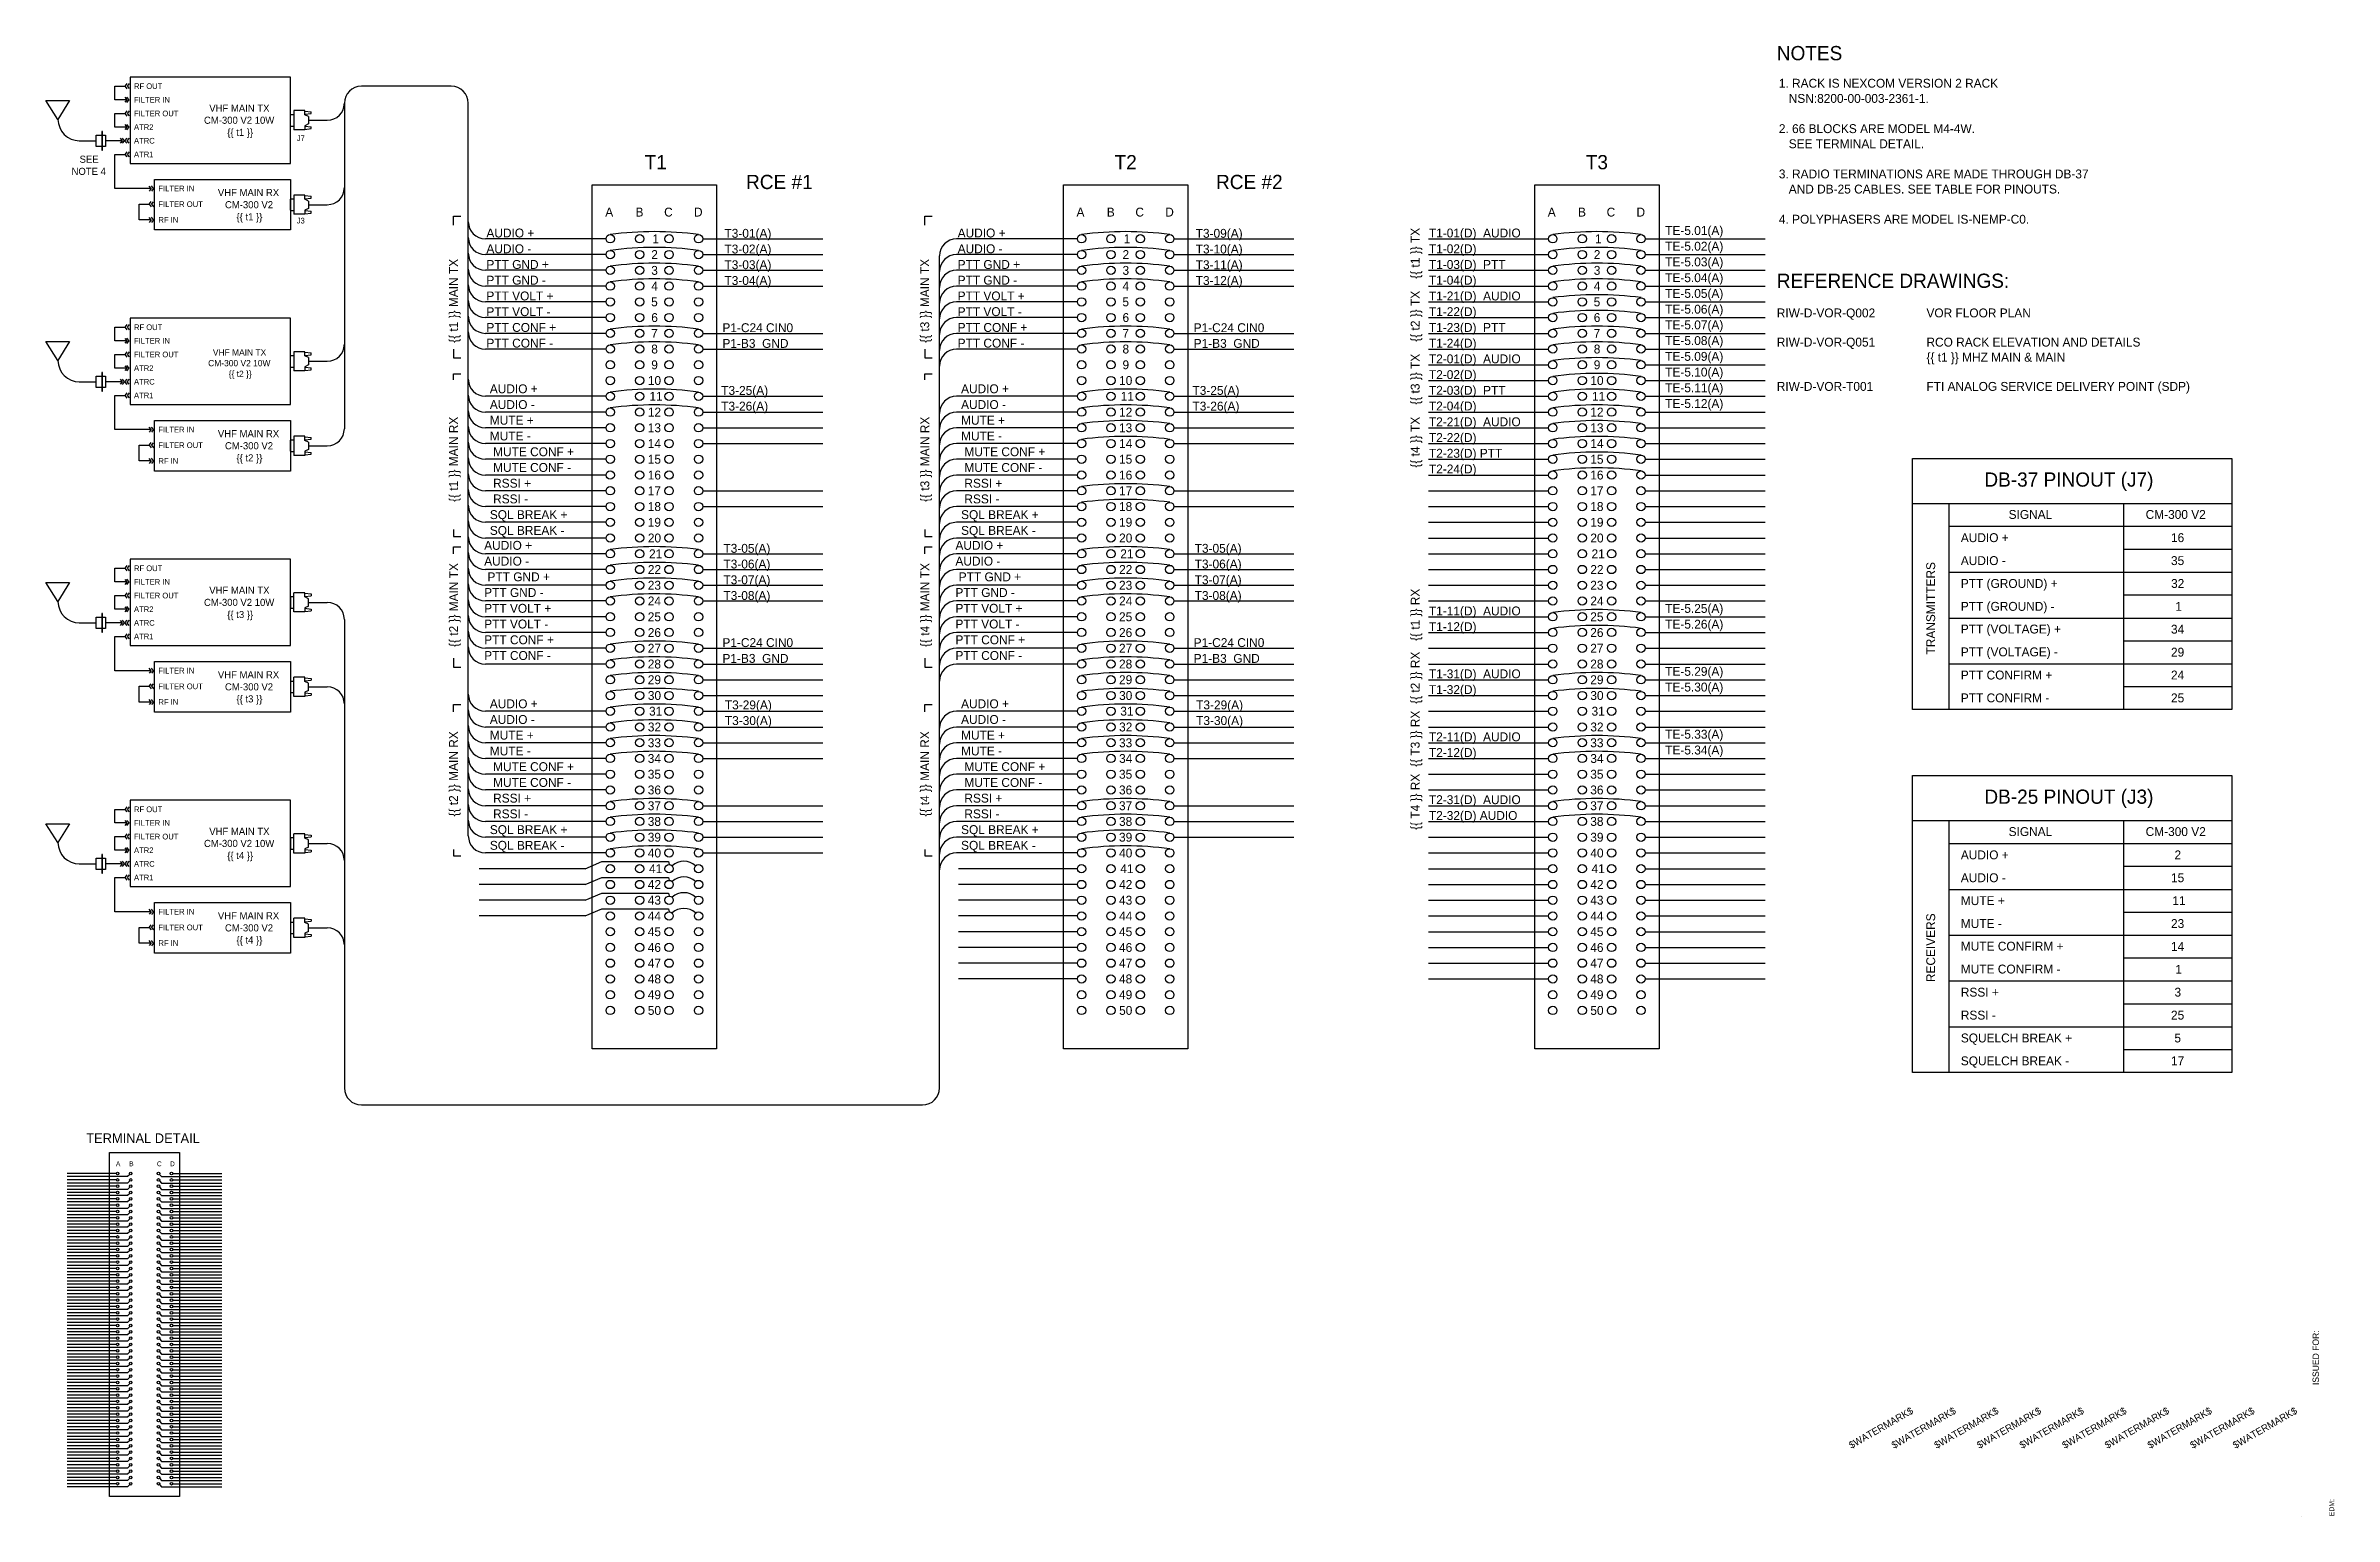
# Model space of a CAD drawing. Extents: x 0.15 to 2.83, y 0.04 to 1.77.
import ezdxf

# ---------------------------------------------------------------- set-up
doc = ezdxf.new("R2010")
doc.units = 0
for name, color, linetype in [('ANNO-LEGN', 7, 'Continuous'), ('ANNO-NOTE', 7, 'Continuous'), ('ANNO-TEXT', 7, 'Continuous'), ('ANNO-TITL', 7, 'Continuous'), ('ANNO-TTLB', 7, 'Continuous'), ('E-POWR-EQPM', 7, 'Continuous'), ('Q-SCHM', 7, 'Continuous')]:
    doc.layers.add(name, color=color, linetype=linetype)

msp = doc.modelspace()

# ---------------------------------------------------------------- texts
at = {"layer": 'ANNO-LEGN'}
for s, height, p in [('SIGNAL', 0.01042, (2.4488, 1.2106)), ('CM-300 V2', 0.01042, (2.6094, 1.2106)), ('AUDIO +', 0.01042, (2.3928, 1.1834)), ('16', 0.01042, (2.6391, 1.1834)), ('AUDIO -', 0.01042, (2.3928, 1.1565)), ('35', 0.01042, (2.6391, 1.1565)), ('PTT (GROUND) +', 0.010417, (2.3928, 1.1297)), ('32', 0.01042, (2.6392, 1.1297)), ('PTT (GROUND) -', 0.010417, (2.3928, 1.1029)), ('1', 0.0104, (2.6442, 1.1029)), ('PTT (VOLTAGE) +', 0.010417, (2.3928, 1.0763)), ('34', 0.01042, (2.6391, 1.0761)), ('PTT (VOLTAGE) -', 0.010417, (2.3928, 1.0495)), ('29', 0.01042, (2.6391, 1.0492)), ('PTT CONFIRM +', 0.010417, (2.3928, 1.0224)), ('24', 0.01042, (2.6391, 1.0224)), ('PTT CONFIRM -', 0.010417, (2.3928, 0.9956)), ('25', 0.01042, (2.6391, 0.9956)), ('SIGNAL', 0.01042, (2.4488, 0.8389)), ('CM-300 V2', 0.01042, (2.6094, 0.8389)), ('AUDIO +', 0.01042, (2.3928, 0.8116)), ('2', 0.0104, (2.6432, 0.8116)), ('AUDIO -', 0.01042, (2.3928, 0.7848)), ('15', 0.01042, (2.6391, 0.7848)), ('MUTE +', 0.01042, (2.3928, 0.758)), ('11', 0.01042, (2.6407, 0.758)), ('MUTE -', 0.01042, (2.3928, 0.7311)), ('23', 0.01042, (2.6391, 0.7311)), ('MUTE CONFIRM +', 0.010417, (2.3928, 0.7046)), ('14', 0.01042, (2.6391, 0.7043)), ('MUTE CONFIRM -', 0.010417, (2.3928, 0.6778)), ('1', 0.0104, (2.6442, 0.6775)), ('RSSI +', 0.01042, (2.3928, 0.6507)), ('3', 0.0104, (2.6432, 0.6507)), ('RSSI -', 0.01042, (2.3928, 0.6238)), ('25', 0.01042, (2.6391, 0.6238)), ('SQUELCH BREAK +', 0.010417, (2.3928, 0.597)), ('5', 0.0104, (2.6431, 0.597)), ('SQUELCH BREAK -', 0.010417, (2.3928, 0.5702)), ('17', 0.01042, (2.6391, 0.5702))]:
    msp.add_text(s, height=height, dxfattribs=at).set_placement(p)
for s, height, p in [('TRANSMITTERS', 0.010417, (2.3627, 1.0517)), ('RECEIVERS', 0.01042, (2.3627, 0.6677))]:
    msp.add_text(s, height=height, rotation=90, dxfattribs=at).set_placement(p)
at = {"layer": 'ANNO-NOTE'}
for s, p in [('1. RACK IS NEXCOM VERSION 2 RACK', (2.1795, 1.716)), ('   NSN:8200-00-003-2361-1.', (2.1795, 1.6982)), ('2. 66 BLOCKS ARE MODEL M4-4W. ', (2.1795, 1.6628)), ('   SEE TERMINAL DETAIL.', (2.1795, 1.6451)), ('3. RADIO TERMINATIONS ARE MADE THROUGH DB-37', (2.1795, 1.6097)), ('   AND DB-25 CABLES. SEE TABLE FOR PINOUTS.', (2.1795, 1.592)), ('4. POLYPHASERS ARE MODEL IS-NEMP-C0.', (2.1795, 1.5566))]:
    msp.add_text(s, height=0.010417, dxfattribs=at).set_placement(p)
at = {"layer": 'ANNO-TEXT'}
for s, height, p in [('VHF MAIN TX', 0.008333, (0.34, 1.6878)), ('CM-300 V2 10W', 0.008333, (0.3338, 1.6737)), ('{{ t1 }}', 0.00833, (0.3611, 1.6595)), ('SEE ', 0.00833, (0.188, 1.628)), ('T1', 0.01667, (0.8502, 1.6204)), ('T2', 0.01667, (1.401, 1.6204)), ('T3', 0.01667, (1.9532, 1.6204)), ('NOTE 4', 0.00833, (0.1786, 1.6138)), ('RCE #1', 0.01667, (0.9691, 1.5972)), ('RCE #2', 0.01667, (1.5199, 1.5972)), ('VHF MAIN RX', 0.008333, (0.3501, 1.5889)), ('CM-300 V2', 0.00833, (0.3584, 1.5747)), ('{{ t1 }}', 0.00833, (0.3719, 1.5605)), ('A', 0.0104, (0.8041, 1.565)), ('B', 0.0104, (0.8396, 1.565)), ('C', 0.0104, (0.8731, 1.565)), ('D', 0.0104, (0.9081, 1.565)), ('A', 0.0104, (1.3564, 1.565)), ('B', 0.0104, (1.3919, 1.565)), ('C', 0.0104, (1.4254, 1.565)), ('D', 0.0104, (1.4604, 1.565)), ('A', 0.0104, (1.9087, 1.565)), ('B', 0.0104, (1.9442, 1.565)), ('C', 0.0104, (1.9777, 1.565)), ('D', 0.0104, (2.0127, 1.565)), ('AUDIO +', 0.01042, (0.6648, 1.5405)), ('AUDIO -', 0.01042, (0.6648, 1.522)), ('1', 0.0104, (0.8594, 1.5337)), ('T3-01(A)', 0.01042, (0.9438, 1.5401)), ('T3-02(A)', 0.01042, (0.9438, 1.5217)), ('AUDIO +', 0.01042, (1.2171, 1.5405)), ('AUDIO -', 0.01042, (1.2171, 1.522)), ('1', 0.0104, (1.4117, 1.5337)), ('T3-09(A)', 0.01042, (1.4961, 1.5401)), ('T3-10(A)', 0.01042, (1.4961, 1.5217)), ('T1-01(D)  AUDIO', 0.010417, (1.7694, 1.5405)), ('T1-02(D)', 0.01042, (1.7694, 1.522)), ('1', 0.0104, (1.964, 1.5337)), ('TE-5.01(A) ', 0.010417, (2.0463, 1.5434)), ('TE-5.02(A)', 0.01042, (2.0463, 1.525)), ('PTT GND +', 0.01042, (0.6648, 1.5036)), ('3', 0.0104, (0.858, 1.4967)), ('2', 0.0104, (0.858, 1.5152)), ('T3-03(A)', 0.01042, (0.9438, 1.5033)), ('PTT GND +', 0.01042, (1.2171, 1.5036)), ('3', 0.0104, (1.4103, 1.4967)), ('2', 0.0104, (1.4103, 1.5152)), ('T3-11(A)', 0.01042, (1.4961, 1.5033)), ('T1-03(D)  PTT', 0.010417, (1.7694, 1.5036)), ('3', 0.0104, (1.9626, 1.4967)), ('2', 0.0104, (1.9626, 1.5152)), ('TE-5.03(A)', 0.01042, (2.0463, 1.5066)), ('PTT GND -', 0.01042, (0.6648, 1.4852)), ('PTT VOLT +', 0.01042, (0.6648, 1.4667)), ('4', 0.0104, (0.858, 1.4783)), ('T3-04(A)', 0.01042, (0.9438, 1.4848)), ('PTT GND -', 0.01042, (1.2171, 1.4852)), ('PTT VOLT +', 0.01042, (1.2171, 1.4667)), ('4', 0.0104, (1.4103, 1.4783)), ('T3-12(A)', 0.01042, (1.4961, 1.4848)), ('T1-04(D)', 0.01042, (1.7694, 1.4852)), ('T1-21(D)  AUDIO', 0.010417, (1.7694, 1.4667)), ('4', 0.0104, (1.9626, 1.4783)), ('TE-5.04(A)', 0.01042, (2.0463, 1.4881)), ('TE-5.05(A)', 0.01042, (2.0463, 1.4697)), ('PTT VOLT -', 0.01042, (0.6648, 1.4483)), ('5', 0.0104, (0.8579, 1.4598)), ('6', 0.0104, (0.858, 1.4414)), ('PTT VOLT -', 0.01042, (1.2171, 1.4483)), ('5', 0.0104, (1.4102, 1.4598)), ('6', 0.0104, (1.4103, 1.4414)), ('T1-22(D) ', 0.01042, (1.7694, 1.4483)), ('5', 0.0104, (1.9625, 1.4598)), ('6', 0.0104, (1.9626, 1.4414)), ('TE-5.06(A)', 0.01042, (2.0463, 1.4512)), ('RIW-D-VOR-Q002', 0.010417, (2.1771, 1.4468)), ('VOR FLOOR PLAN', 0.010417, (2.3525, 1.4468)), ('PTT CONF +', 0.01042, (0.6648, 1.4298)), ('PTT CONF -', 0.01042, (0.6648, 1.4114)), ('7', 0.0104, (0.8579, 1.4229)), ('P1-C24 CIN0', 0.010417, (0.9414, 1.4295)), ('P1-B3  GND', 0.01042, (0.9414, 1.4111)), ('PTT CONF +', 0.01042, (1.2171, 1.4298)), ('PTT CONF -', 0.01042, (1.2171, 1.4114)), ('7', 0.0104, (1.4102, 1.4229)), ('P1-C24 CIN0', 0.010417, (1.4937, 1.4295)), ('P1-B3  GND', 0.01042, (1.4937, 1.4111)), ('T1-23(D)  PTT', 0.010417, (1.7694, 1.4298)), ('T1-24(D)', 0.01042, (1.7694, 1.4114)), ('7', 0.0104, (1.9625, 1.4229)), ('TE-5.07(A)', 0.01042, (2.0463, 1.4328)), ('TE-5.08(A)', 0.01042, (2.0463, 1.4144)), ('RIW-D-VOR-Q051', 0.010417, (2.1771, 1.4126)), ('RCO RACK ELEVATION AND DETAILS', 0.010417, (2.3525, 1.4126)), ('CM-300 V2 10W', 0.007386, (0.3387, 1.3895)), ('VHF MAIN TX', 0.007386, (0.3442, 1.4021)), ('8', 0.0104, (0.858, 1.4045)), ('9', 0.0104, (0.858, 1.386)), ('8', 0.0104, (1.4103, 1.4045)), ('9', 0.0104, (1.4103, 1.386)), ('T2-01(D)  AUDIO', 0.010417, (1.7694, 1.393)), ('8', 0.0104, (1.9626, 1.4045)), ('9', 0.0104, (1.9626, 1.386)), ('TE-5.09(A)', 0.01042, (2.0463, 1.3959)), ('{{ t1 }} MHZ MAIN & MAIN', 0.010417, (2.3525, 1.3949)), ('{{ t2 }}', 0.00739, (0.3628, 1.377)), ('AUDIO +', 0.01042, (0.6688, 1.3579)), ('10', 0.01042, (0.854, 1.3676)), ('AUDIO +', 0.01042, (1.2211, 1.3579)), ('10', 0.01042, (1.4063, 1.3676)), ('T2-02(D)', 0.01042, (1.7694, 1.3745)), ('10', 0.01042, (1.9586, 1.3676)), ('TE-5.10(A)', 0.01042, (2.0463, 1.3775)), ('TE-5.11(A)', 0.01042, (2.0463, 1.3591)), ('RIW-D-VOR-T001', 0.010417, (2.1771, 1.3607)), ('FTI ANALOG SERVICE DELIVERY POINT (SDP)', 0.010417, (2.3525, 1.3607)), ('AUDIO -', 0.01042, (0.6688, 1.3394)), ('12', 0.01042, (0.854, 1.3306)), ('11', 0.01042, (0.8559, 1.3491)), ('T3-25(A)', 0.01042, (0.94, 1.356)), ('T3-26(A)', 0.01042, (0.94, 1.3376)), ('AUDIO -', 0.01042, (1.2211, 1.3394)), ('12', 0.01042, (1.4063, 1.3306)), ('11', 0.01042, (1.4082, 1.3491)), ('T3-25(A)', 0.01042, (1.4923, 1.356)), ('T3-26(A)', 0.01042, (1.4923, 1.3376)), ('T2-03(D)  PTT', 0.010417, (1.7694, 1.3561)), ('T2-04(D)', 0.01042, (1.7694, 1.3377)), ('12', 0.01042, (1.9586, 1.3306)), ('11', 0.01042, (1.9605, 1.3491)), ('TE-5.12(A)', 0.01042, (2.0463, 1.3406)), ('VHF MAIN RX', 0.008333, (0.3501, 1.3063)), ('MUTE +', 0.01042, (0.6688, 1.321)), ('13', 0.01042, (0.8539, 1.3122)), ('MUTE +', 0.01042, (1.2211, 1.321)), ('13', 0.01042, (1.4062, 1.3122)), ('T2-21(D)  AUDIO', 0.010417, (1.7694, 1.3192)), ('13', 0.01042, (1.9585, 1.3122)), ('CM-300 V2', 0.00833, (0.3584, 1.2922)), ('MUTE -', 0.01042, (0.6688, 1.3026)), (' MUTE CONF +', 0.010417, (0.6688, 1.2841)), ('14', 0.01042, (0.8539, 1.2937)), ('MUTE -', 0.01042, (1.2211, 1.3026)), (' MUTE CONF +', 0.010417, (1.2211, 1.2841)), ('14', 0.01042, (1.4063, 1.2937)), ('T2-22(D)', 0.01042, (1.7694, 1.3008)), ('T2-23(D) PTT', 0.010417, (1.7694, 1.2823)), ('14', 0.01042, (1.9586, 1.2937)), ('{{ t2 }}', 0.00833, (0.3719, 1.278)), (' MUTE CONF -', 0.010417, (0.6688, 1.2657)), ('15', 0.01042, (0.8539, 1.2753)), ('16', 0.01042, (0.8539, 1.2568)), (' MUTE CONF -', 0.010417, (1.2211, 1.2657)), ('15', 0.01042, (1.4062, 1.2753)), ('16', 0.01042, (1.4062, 1.2568)), ('T2-24(D)', 0.01042, (1.7694, 1.2639)), ('15', 0.01042, (1.9585, 1.2753)), ('16', 0.01042, (1.9585, 1.2568)), (' RSSI +', 0.01042, (0.6688, 1.2472)), (' RSSI -', 0.01042, (0.6688, 1.2288)), ('17', 0.01042, (0.8539, 1.2384)), (' RSSI +', 0.01042, (1.2211, 1.2472)), (' RSSI -', 0.01042, (1.2211, 1.2288)), ('17', 0.01042, (1.4062, 1.2384)), ('17', 0.01042, (1.9585, 1.2384)), ('SQL BREAK +', 0.010417, (0.6688, 1.2104)), ('18', 0.01042, (0.8539, 1.2199)), ('19', 0.01042, (0.8539, 1.2014)), ('SQL BREAK +', 0.010417, (1.2211, 1.2104)), ('18', 0.01042, (1.4062, 1.2199)), ('19', 0.01042, (1.4062, 1.2014)), ('18', 0.01042, (1.9585, 1.2199)), ('19', 0.01042, (1.9585, 1.2014)), ('AUDIO +', 0.01042, (0.6622, 1.1744)), ('SQL BREAK -', 0.010417, (0.6688, 1.1919)), ('20', 0.01042, (0.854, 1.183)), ('T3-05(A)', 0.01042, (0.9426, 1.1709)), ('AUDIO +', 0.01042, (1.2145, 1.1744)), ('SQL BREAK -', 0.010417, (1.2211, 1.1919)), ('20', 0.01042, (1.4063, 1.183)), ('T3-05(A)', 0.01042, (1.4949, 1.1709)), ('20', 0.01042, (1.9586, 1.183)), ('AUDIO -', 0.01042, (0.6622, 1.1559)), ('22', 0.01042, (0.854, 1.1461)), ('21', 0.01042, (0.8554, 1.1645)), ('T3-06(A)', 0.01042, (0.9426, 1.1525)), ('AUDIO -', 0.01042, (1.2145, 1.1559)), ('22', 0.01042, (1.4063, 1.1461)), ('21', 0.01042, (1.4077, 1.1645)), ('T3-06(A)', 0.01042, (1.4949, 1.1525)), ('22', 0.01042, (1.9586, 1.1461)), ('21', 0.01042, (1.96, 1.1645)), ('VHF MAIN TX', 0.008333, (0.34, 1.1228)), ('PTT GND -', 0.01042, (0.6622, 1.1191)), (' PTT GND +', 0.01042, (0.6622, 1.1375)), ('23', 0.01042, (0.8539, 1.1276)), ('T3-07(A)', 0.01042, (0.9426, 1.134)), ('T3-08(A)', 0.01042, (0.9426, 1.1156)), ('PTT GND -', 0.01042, (1.2145, 1.1191)), (' PTT GND +', 0.01042, (1.2145, 1.1375)), ('23', 0.01042, (1.4062, 1.1276)), ('T3-07(A)', 0.01042, (1.4949, 1.134)), ('T3-08(A)', 0.01042, (1.4949, 1.1156)), ('23', 0.01042, (1.9585, 1.1276)), ('CM-300 V2 10W', 0.008333, (0.3338, 1.1086)), ('{{ t3 }}', 0.00833, (0.3611, 1.0944)), ('PTT VOLT +', 0.01042, (0.6622, 1.1006)), ('24', 0.01042, (0.8539, 1.1092)), ('25', 0.01042, (0.8539, 1.0907)), ('PTT VOLT +', 0.01042, (1.2145, 1.1006)), ('25', 0.01042, (1.4062, 1.0907)), ('24', 0.01042, (1.4063, 1.1092)), ('T1-11(D)  AUDIO', 0.010417, (1.7694, 1.0975)), ('25', 0.01042, (1.9585, 1.0907)), ('24', 0.01042, (1.9586, 1.1092)), ('TE-5.25(A) ', 0.010417, (2.0463, 1.1005)), ('PTT VOLT -', 0.01042, (0.6622, 1.0822)), ('PTT CONF +', 0.01042, (0.6622, 1.0637)), ('26', 0.01042, (0.8539, 1.0722)), ('PTT VOLT -', 0.01042, (1.2145, 1.0822)), ('PTT CONF +', 0.01042, (1.2145, 1.0637)), ('26', 0.01042, (1.4062, 1.0722)), ('T1-12(D)', 0.01042, (1.7694, 1.0791)), ('26', 0.01042, (1.9585, 1.0722)), ('TE-5.26(A)', 0.01042, (2.0463, 1.082)), ('PTT CONF -', 0.01042, (0.6622, 1.0453)), ('27', 0.01042, (0.8539, 1.0538)), ('P1-C24 CIN0', 0.010417, (0.9414, 1.0604)), ('P1-B3  GND', 0.01042, (0.9414, 1.0419)), ('PTT CONF -', 0.01042, (1.2145, 1.0453)), ('27', 0.01042, (1.4062, 1.0538)), ('P1-C24 CIN0', 0.010417, (1.4937, 1.0604)), ('P1-B3  GND', 0.01042, (1.4937, 1.0419)), ('27', 0.01042, (1.9585, 1.0538)), ('VHF MAIN RX', 0.008333, (0.3501, 1.0238)), ('28', 0.01042, (0.8539, 1.0353)), ('29', 0.01042, (0.8539, 1.0169)), ('28', 0.01042, (1.4062, 1.0353)), ('29', 0.01042, (1.4062, 1.0169)), ('T1-31(D)  AUDIO', 0.010417, (1.7694, 1.0238)), ('28', 0.01042, (1.9585, 1.0353)), ('29', 0.01042, (1.9585, 1.0169)), ('TE-5.29(A)', 0.01042, (2.0463, 1.0267)), ('TE-5.30(A)', 0.01042, (2.0463, 1.0083)), ('CM-300 V2', 0.00833, (0.3584, 1.0096)), ('{{ t3 }}', 0.00833, (0.3719, 0.9955)), ('AUDIO +', 0.01042, (0.6688, 0.9887)), ('30', 0.01042, (0.854, 0.9984)), ('T3-29(A)', 0.01042, (0.9443, 0.9874)), ('AUDIO +', 0.01042, (1.2211, 0.9887)), ('30', 0.01042, (1.4063, 0.9984)), ('T3-29(A)', 0.01042, (1.4966, 0.9874)), ('T1-32(D)', 0.01042, (1.7694, 1.0053)), ('30', 0.01042, (1.9586, 0.9984)), ('AUDIO -', 0.01042, (0.6688, 0.9703)), ('32', 0.01042, (0.854, 0.9615)), ('31', 0.01042, (0.8554, 0.98)), ('T3-30(A)', 0.01042, (0.9443, 0.969)), ('AUDIO -', 0.01042, (1.2211, 0.9703)), ('32', 0.01042, (1.4063, 0.9615)), ('31', 0.01042, (1.4077, 0.98)), ('T3-30(A)', 0.01042, (1.4966, 0.969)), ('32', 0.01042, (1.9586, 0.9615)), ('31', 0.01042, (1.96, 0.98)), ('MUTE +', 0.01042, (0.6688, 0.9519)), ('MUTE -', 0.01042, (0.6688, 0.9334)), ('33', 0.01042, (0.8539, 0.943)), ('MUTE +', 0.01042, (1.2211, 0.9519)), ('MUTE -', 0.01042, (1.2211, 0.9334)), ('33', 0.01042, (1.4062, 0.943)), ('T2-11(D)  AUDIO', 0.010417, (1.7694, 0.95)), ('T2-12(D) ', 0.01042, (1.7694, 0.9316)), ('33', 0.01042, (1.9585, 0.943)), ('TE-5.33(A)', 0.01042, (2.0463, 0.953)), ('TE-5.34(A)', 0.01042, (2.0463, 0.9345)), (' MUTE CONF +', 0.010417, (0.6688, 0.915)), ('35', 0.01042, (0.8539, 0.9061)), ('34', 0.01042, (0.8539, 0.9246)), (' MUTE CONF +', 0.010417, (1.2211, 0.915)), ('35', 0.01042, (1.4062, 0.9061)), ('34', 0.01042, (1.4063, 0.9246)), ('35', 0.01042, (1.9585, 0.9061)), ('34', 0.01042, (1.9586, 0.9246)), (' MUTE CONF -', 0.010417, (0.6688, 0.8965)), (' RSSI +', 0.01042, (0.6688, 0.8781)), ('36', 0.01042, (0.8539, 0.8877)), (' MUTE CONF -', 0.010417, (1.2211, 0.8965)), (' RSSI +', 0.01042, (1.2211, 0.8781)), ('36', 0.01042, (1.4062, 0.8877)), ('T2-31(D)  AUDIO', 0.010417, (1.7694, 0.8763)), ('36', 0.01042, (1.9585, 0.8877)), (' RSSI -', 0.01042, (0.6688, 0.8597)), ('37', 0.01042, (0.8539, 0.8692)), ('38', 0.01042, (0.8539, 0.8508)), (' RSSI -', 0.01042, (1.2211, 0.8597)), ('37', 0.01042, (1.4062, 0.8692)), ('38', 0.01042, (1.4062, 0.8508)), ('T2-32(D) AUDIO', 0.010417, (1.7694, 0.8578)), ('37', 0.01042, (1.9585, 0.8692)), ('38', 0.01042, (1.9585, 0.8508)), ('CM-300 V2 10W', 0.008333, (0.3338, 0.8261)), ('VHF MAIN TX', 0.008333, (0.34, 0.8402)), ('SQL BREAK +', 0.010417, (0.6688, 0.8412)), ('SQL BREAK -', 0.010417, (0.6688, 0.8228)), ('39', 0.01042, (0.8539, 0.8323)), ('SQL BREAK +', 0.010417, (1.2211, 0.8412)), ('SQL BREAK -', 0.010417, (1.2211, 0.8228)), ('39', 0.01042, (1.4062, 0.8323)), ('39', 0.01042, (1.9585, 0.8323)), ('{{ t4 }}', 0.00833, (0.3611, 0.8119)), ('40', 0.01042, (0.854, 0.8138)), ('41', 0.01042, (0.8554, 0.7954)), ('40', 0.01042, (1.4063, 0.8138)), ('41', 0.01042, (1.4077, 0.7954)), ('40', 0.01042, (1.9586, 0.8138)), ('41', 0.01042, (1.96, 0.7954)), ('42', 0.01042, (0.854, 0.7769)), ('42', 0.01042, (1.4063, 0.7769)), ('42', 0.01042, (1.9586, 0.7769)), ('43', 0.01042, (0.8539, 0.7585)), ('43', 0.01042, (1.4062, 0.7585)), ('43', 0.01042, (1.9585, 0.7585)), ('VHF MAIN RX', 0.008333, (0.3501, 0.7413)), ('CM-300 V2', 0.00833, (0.3584, 0.7271)), ('45', 0.01042, (0.8539, 0.7216)), ('44', 0.01042, (0.8539, 0.74)), ('45', 0.01042, (1.4062, 0.7216)), ('44', 0.01042, (1.4063, 0.74)), ('45', 0.01042, (1.9585, 0.7216)), ('44', 0.01042, (1.9586, 0.74)), ('{{ t4 }}', 0.00833, (0.3719, 0.7129)), ('46', 0.01042, (0.8539, 0.7031)), ('46', 0.01042, (1.4062, 0.7031)), ('46', 0.01042, (1.9585, 0.7031)), ('47', 0.01042, (0.8539, 0.6846)), ('48', 0.01042, (0.8539, 0.6662)), ('47', 0.01042, (1.4062, 0.6846)), ('48', 0.01042, (1.4062, 0.6662)), ('47', 0.01042, (1.9585, 0.6846)), ('48', 0.01042, (1.9585, 0.6662)), ('49', 0.01042, (0.8539, 0.6477)), ('49', 0.01042, (1.4062, 0.6477)), ('49', 0.01042, (1.9585, 0.6477)), ('50', 0.01042, (0.854, 0.6293)), ('50', 0.01042, (1.4063, 0.6293)), ('50', 0.01042, (1.9586, 0.6293))]:
    msp.add_text(s, height=height, dxfattribs=at).set_placement(p)
for s, p in [('{{ t1 }} TX', (1.7585, 1.4921)), ('{{ t1 }} MAIN TX', (0.6314, 1.417)), ('{{ t3 }} MAIN TX', (1.1837, 1.417)), ('{{ t2 }} TX', (1.7585, 1.4183)), ('{{ t3 }} TX', (1.7585, 1.3445)), ('{{ t1 }} MAIN RX', (0.6315, 1.2305)), ('{{ t3 }} MAIN RX', (1.1838, 1.2305)), ('{{ t4 }} TX', (1.7585, 1.2707)), ('{{ t2 }} MAIN TX', (0.6316, 1.0605)), ('{{ t4 }} MAIN TX', (1.1839, 1.0605)), ('{{ t1 }} RX', (1.7585, 1.0676)), ('{{ t2 }} RX', (1.7585, 0.9938)), ('{{ T3 }} RX', (1.7585, 0.92)), ('{{ t2 }} MAIN RX', (0.6314, 0.8618)), ('{{ t4 }} MAIN RX', (1.1837, 0.8618)), ('{{ T4 }} RX', (1.7585, 0.8461))]:
    msp.add_text(s, height=0.010417, rotation=90, dxfattribs=at).set_placement(p)
at = {"layer": 'ANNO-TITL'}
for s, height, p in [('NOTES', 0.01667, (2.1771, 1.7482)), ('REFERENCE DRAWINGS:', 0.016667, (2.1771, 1.4814))]:
    msp.add_text(s, height=height, dxfattribs=at).set_placement(p)
at = {"layer": 'ANNO-TTLB'}
for s, height, rotation, p in [('ISSUED FOR:', 0.0075, 90, (2.8125, 0.1954)), ('$WATERMARK$', 0.008333, 30, (2.2645, 0.1204)), ('$WATERMARK$', 0.008333, 30, (2.3145, 0.1204)), ('$WATERMARK$', 0.008333, 30, (2.3645, 0.1204)), ('$WATERMARK$', 0.008333, 30, (2.4145, 0.1204)), ('$WATERMARK$', 0.008333, 30, (2.4645, 0.1204)), ('$WATERMARK$', 0.008333, 30, (2.5145, 0.1204)), ('$WATERMARK$', 0.008333, 30, (2.5645, 0.1204)), ('$WATERMARK$', 0.008333, 30, (2.6145, 0.1204)), ('$WATERMARK$', 0.008333, 30, (2.6645, 0.1204)), ('$WATERMARK$', 0.008333, 30, (2.7145, 0.1204)), ('EDM:', 0.00582, 90, (2.8304, 0.0417))]:
    msp.add_text(s, height=height, rotation=rotation, dxfattribs=at).set_placement(p)
at = {"layer": 'E-POWR-EQPM'}
for s, height, p in [('TERMINAL DETAIL', 0.011271, (0.1958, 0.4791)), ('A', 0.00564, (0.2306, 0.4519)), ('B', 0.00564, (0.2461, 0.4519)), ('C', 0.00564, (0.2786, 0.4519)), ('D', 0.00564, (0.294, 0.4519))]:
    msp.add_text(s, height=height, dxfattribs=at).set_placement(p)
at = {"layer": 'Q-SCHM'}
for s, height, p in [('RF OUT', 0.00667, (0.2518, 1.7145)), ('FILTER IN', 0.00667, (0.2518, 1.6985)), ('ATR2', 0.00667, (0.2518, 1.6665)), ('FILTER OUT', 0.00667, (0.2518, 1.6825)), ('ATRC', 0.00667, (0.2518, 1.6505)), ('ATR1', 0.00667, (0.2518, 1.6345)), ('J7', 0.00667, (0.4425, 1.6535)), ('FILTER IN', 0.00667, (0.2804, 1.5945)), ('FILTER OUT', 0.00667, (0.2804, 1.5761)), ('RF IN', 0.00667, (0.2804, 1.5578)), ('J3', 0.00667, (0.4425, 1.5569)), ('RF OUT', 0.00667, (0.2518, 1.4319)), ('FILTER IN', 0.00667, (0.2518, 1.416)), ('FILTER OUT', 0.00667, (0.2518, 1.4)), ('ATR2', 0.00667, (0.2518, 1.384)), ('ATRC', 0.00667, (0.2518, 1.368)), ('ATR1', 0.00667, (0.2518, 1.352)), ('FILTER IN', 0.00667, (0.2804, 1.3119)), ('FILTER OUT', 0.00667, (0.2804, 1.2936)), ('RF IN', 0.00667, (0.2804, 1.2752)), ('DB-37 PINOUT (J7)', 0.016667, (2.4204, 1.2484)), ('RF OUT', 0.00667, (0.2518, 1.1494)), ('FILTER IN', 0.00667, (0.2518, 1.1334)), ('ATR2', 0.00667, (0.2518, 1.1014)), ('FILTER OUT', 0.00667, (0.2518, 1.1174)), ('ATRC', 0.00667, (0.2518, 1.0854)), ('ATR1', 0.00667, (0.2518, 1.0695)), ('FILTER IN', 0.00667, (0.2804, 1.0294)), ('FILTER OUT', 0.00667, (0.2804, 1.011)), ('RF IN', 0.00667, (0.2804, 0.9927)), ('DB-25 PINOUT (J3)', 0.016667, (2.4204, 0.8767)), ('RF OUT', 0.00667, (0.2518, 0.8669)), ('FILTER IN', 0.00667, (0.2518, 0.8509)), ('FILTER OUT', 0.00667, (0.2518, 0.8349)), ('ATR2', 0.00667, (0.2518, 0.8189)), ('ATRC', 0.00667, (0.2518, 0.8029)), ('ATR1', 0.00667, (0.2518, 0.7869)), ('FILTER IN', 0.00667, (0.2804, 0.7469)), ('FILTER OUT', 0.00667, (0.2804, 0.7285)), ('RF IN', 0.00667, (0.2804, 0.7102))]:
    msp.add_text(s, height=height, dxfattribs=at).set_placement(p)

# ---------------------------------------------------------------- linework, layer by layer
at = {"layer": 'ANNO-LEGN'}
for p, q in [((2.3789, 1.2288), (2.3789, 0.9871)), ((2.5834, 1.2288), (2.5834, 0.9871)), ((2.3789, 1.202), (2.7103, 1.202)), ((2.5834, 1.1752), (2.7103, 1.1752)), ((2.3789, 1.148), (2.7103, 1.148)), ((2.5834, 1.1215), (2.7103, 1.1215)), ((2.3789, 1.0944), (2.7103, 1.0944)), ((2.5834, 1.0678), (2.7103, 1.0678)), ((2.3789, 1.0407), (2.7103, 1.0407)), ((2.5834, 1.0142), (2.7103, 1.0142)), ((2.3789, 0.8571), (2.3789, 0.5617)), ((2.5834, 0.8571), (2.5834, 0.5617)), ((2.3789, 0.8302), (2.7103, 0.8302)), ((2.5834, 0.8034), (2.7103, 0.8034)), ((2.3789, 0.7763), (2.7103, 0.7763)), ((2.5834, 0.7498), (2.7103, 0.7498)), ((2.3789, 0.7226), (2.7103, 0.7226)), ((2.5834, 0.6961), (2.7103, 0.6961)), ((2.3789, 0.669), (2.7103, 0.669)), ((2.5834, 0.6424), (2.7103, 0.6424)), ((2.3789, 0.6153), (2.7103, 0.6153)), ((2.5834, 0.5888), (2.7103, 0.5888))]:
    msp.add_line(p, q, dxfattribs=at)
for points in [[(2.3362, 1.2288), (2.3362, 1.2815), (2.7103, 1.2815), (2.7103, 1.2288)], [(2.3362, 0.8571), (2.3362, 0.9098), (2.7103, 0.9098), (2.7103, 0.8571)]]:
    msp.add_lwpolyline(points, dxfattribs=at)
for points in [[(2.3362, 1.2288), (2.7103, 1.2288), (2.7103, 0.9871), (2.3362, 0.9871)], [(2.3362, 0.8571), (2.7103, 0.8571), (2.7103, 0.5617), (2.3362, 0.5617)]]:
    msp.add_lwpolyline(points, close=True, dxfattribs=at)
at = {"layer": 'ANNO-TTLB'}
msp.add_line((2.7917, 0.0417), (2.7917, 0.0417), dxfattribs=at)
at = {"layer": 'E-POWR-EQPM'}
for p, q in [((0.2312, 0.4434), (0.1736, 0.4434)), ((0.2442, 0.4397), (0.1736, 0.4397)), ((0.2312, 0.4359), (0.1736, 0.4359)), ((0.2442, 0.4322), (0.1736, 0.4322)), ((0.2469, 0.4423), (0.2442, 0.4397)), ((0.2469, 0.4349), (0.2442, 0.4322)), ((0.2815, 0.4423), (0.2842, 0.4397)), ((0.2815, 0.4349), (0.2842, 0.4322)), ((0.2842, 0.4397), (0.3548, 0.4397)), ((0.2842, 0.4322), (0.3548, 0.4322)), ((0.2972, 0.4434), (0.3548, 0.4434)), ((0.2972, 0.4359), (0.3548, 0.4359)), ((0.2312, 0.4285), (0.1736, 0.4285)), ((0.2442, 0.4248), (0.1736, 0.4248)), ((0.2312, 0.4211), (0.1736, 0.4211)), ((0.2442, 0.4174), (0.1736, 0.4174)), ((0.2312, 0.4137), (0.1736, 0.4137)), ((0.2442, 0.41), (0.1736, 0.41)), ((0.2312, 0.4063), (0.1736, 0.4063)), ((0.2442, 0.4025), (0.1736, 0.4025)), ((0.2469, 0.4275), (0.2442, 0.4248)), ((0.2469, 0.4201), (0.2442, 0.4174)), ((0.2469, 0.4127), (0.2442, 0.41)), ((0.2469, 0.4052), (0.2442, 0.4025)), ((0.2815, 0.4275), (0.2842, 0.4248)), ((0.2815, 0.4201), (0.2842, 0.4174)), ((0.2815, 0.4127), (0.2842, 0.41)), ((0.2815, 0.4052), (0.2842, 0.4025)), ((0.2842, 0.4248), (0.3548, 0.4248)), ((0.2842, 0.4174), (0.3548, 0.4174)), ((0.2842, 0.41), (0.3548, 0.41)), ((0.2842, 0.4025), (0.3548, 0.4025)), ((0.2972, 0.4285), (0.3548, 0.4285)), ((0.2972, 0.4211), (0.3548, 0.4211)), ((0.2972, 0.4137), (0.3548, 0.4137)), ((0.2972, 0.4063), (0.3548, 0.4063)), ((0.2312, 0.3988), (0.1736, 0.3988)), ((0.2442, 0.3951), (0.1736, 0.3951)), ((0.2312, 0.3914), (0.1736, 0.3914)), ((0.2442, 0.3877), (0.1736, 0.3877)), ((0.2312, 0.384), (0.1736, 0.384)), ((0.2442, 0.3803), (0.1736, 0.3803)), ((0.2312, 0.3766), (0.1736, 0.3766)), ((0.2469, 0.3978), (0.2442, 0.3951)), ((0.2469, 0.3904), (0.2442, 0.3877)), ((0.2469, 0.383), (0.2442, 0.3803)), ((0.2469, 0.3755), (0.2442, 0.3729)), ((0.2815, 0.3978), (0.2842, 0.3951)), ((0.2815, 0.3904), (0.2842, 0.3877)), ((0.2815, 0.383), (0.2842, 0.3803)), ((0.2815, 0.3755), (0.2842, 0.3729)), ((0.2842, 0.3951), (0.3548, 0.3951)), ((0.2842, 0.3877), (0.3548, 0.3877)), ((0.2842, 0.3803), (0.3548, 0.3803)), ((0.2972, 0.3988), (0.3548, 0.3988)), ((0.2972, 0.3914), (0.3548, 0.3914)), ((0.2972, 0.384), (0.3548, 0.384)), ((0.2972, 0.3766), (0.3548, 0.3766)), ((0.2442, 0.3729), (0.1736, 0.3729)), ((0.2312, 0.3691), (0.1736, 0.3691)), ((0.2442, 0.3654), (0.1736, 0.3654)), ((0.2312, 0.3617), (0.1736, 0.3617)), ((0.2442, 0.358), (0.1736, 0.358)), ((0.2312, 0.3543), (0.1736, 0.3543)), ((0.2442, 0.3506), (0.1736, 0.3506)), ((0.2469, 0.3681), (0.2442, 0.3654)), ((0.2469, 0.3607), (0.2442, 0.358)), ((0.2469, 0.3533), (0.2442, 0.3506)), ((0.2815, 0.3681), (0.2842, 0.3654)), ((0.2815, 0.3607), (0.2842, 0.358)), ((0.2815, 0.3533), (0.2842, 0.3506)), ((0.2842, 0.3729), (0.3548, 0.3729)), ((0.2842, 0.3654), (0.3548, 0.3654)), ((0.2842, 0.358), (0.3548, 0.358)), ((0.2842, 0.3506), (0.3548, 0.3506)), ((0.2972, 0.3691), (0.3548, 0.3691)), ((0.2972, 0.3617), (0.3548, 0.3617)), ((0.2972, 0.3543), (0.3548, 0.3543)), ((0.2312, 0.3469), (0.1736, 0.3469)), ((0.2442, 0.3432), (0.1736, 0.3432)), ((0.2312, 0.3395), (0.1736, 0.3395)), ((0.2442, 0.3357), (0.1736, 0.3357)), ((0.2312, 0.332), (0.1736, 0.332)), ((0.2442, 0.3283), (0.1736, 0.3283)), ((0.2312, 0.3246), (0.1736, 0.3246)), ((0.2469, 0.3459), (0.2442, 0.3432)), ((0.2469, 0.3384), (0.2442, 0.3357)), ((0.2469, 0.331), (0.2442, 0.3283)), ((0.2469, 0.3236), (0.2442, 0.3209)), ((0.2815, 0.3459), (0.2842, 0.3432)), ((0.2815, 0.3384), (0.2842, 0.3357)), ((0.2815, 0.331), (0.2842, 0.3283)), ((0.2815, 0.3236), (0.2842, 0.3209)), ((0.2842, 0.3432), (0.3548, 0.3432)), ((0.2842, 0.3357), (0.3548, 0.3357)), ((0.2842, 0.3283), (0.3548, 0.3283)), ((0.2972, 0.3469), (0.3548, 0.3469)), ((0.2972, 0.3395), (0.3548, 0.3395)), ((0.2972, 0.332), (0.3548, 0.332)), ((0.2972, 0.3246), (0.3548, 0.3246)), ((0.2442, 0.3209), (0.1736, 0.3209)), ((0.2312, 0.3172), (0.1736, 0.3172)), ((0.2442, 0.3135), (0.1736, 0.3135)), ((0.2312, 0.3098), (0.1736, 0.3098)), ((0.2442, 0.3061), (0.1736, 0.3061)), ((0.2312, 0.3023), (0.1736, 0.3023)), ((0.2442, 0.2986), (0.1736, 0.2986)), ((0.2469, 0.3162), (0.2442, 0.3135)), ((0.2469, 0.3087), (0.2442, 0.3061)), ((0.2469, 0.3013), (0.2442, 0.2986)), ((0.2815, 0.3162), (0.2842, 0.3135)), ((0.2815, 0.3087), (0.2842, 0.3061)), ((0.2815, 0.3013), (0.2842, 0.2986)), ((0.2842, 0.3209), (0.3548, 0.3209)), ((0.2842, 0.3135), (0.3548, 0.3135)), ((0.2842, 0.3061), (0.3548, 0.3061)), ((0.2842, 0.2986), (0.3548, 0.2986)), ((0.2972, 0.3172), (0.3548, 0.3172)), ((0.2972, 0.3098), (0.3548, 0.3098)), ((0.2972, 0.3023), (0.3548, 0.3023)), ((0.2312, 0.2949), (0.1736, 0.2949)), ((0.2442, 0.2912), (0.1736, 0.2912)), ((0.2312, 0.2875), (0.1736, 0.2875)), ((0.2442, 0.2838), (0.1736, 0.2838)), ((0.2312, 0.2801), (0.1736, 0.2801)), ((0.2442, 0.2764), (0.1736, 0.2764)), ((0.2312, 0.2727), (0.1736, 0.2727)), ((0.2442, 0.2689), (0.1736, 0.2689)), ((0.2469, 0.2939), (0.2442, 0.2912)), ((0.2469, 0.2865), (0.2442, 0.2838)), ((0.2469, 0.2791), (0.2442, 0.2764)), ((0.2469, 0.2716), (0.2442, 0.2689)), ((0.2815, 0.2939), (0.2842, 0.2912)), ((0.2815, 0.2865), (0.2842, 0.2838)), ((0.2815, 0.2791), (0.2842, 0.2764)), ((0.2815, 0.2716), (0.2842, 0.2689)), ((0.2842, 0.2912), (0.3548, 0.2912)), ((0.2842, 0.2838), (0.3548, 0.2838)), ((0.2842, 0.2764), (0.3548, 0.2764)), ((0.2842, 0.2689), (0.3548, 0.2689)), ((0.2972, 0.2949), (0.3548, 0.2949)), ((0.2972, 0.2875), (0.3548, 0.2875)), ((0.2972, 0.2801), (0.3548, 0.2801)), ((0.2972, 0.2727), (0.3548, 0.2727)), ((0.2312, 0.2652), (0.1736, 0.2652)), ((0.2442, 0.2615), (0.1736, 0.2615)), ((0.2312, 0.2578), (0.1736, 0.2578)), ((0.2442, 0.2541), (0.1736, 0.2541)), ((0.2312, 0.2504), (0.1736, 0.2504)), ((0.2442, 0.2467), (0.1736, 0.2467)), ((0.2312, 0.243), (0.1736, 0.243)), ((0.2469, 0.2642), (0.2442, 0.2615)), ((0.2469, 0.2568), (0.2442, 0.2541)), ((0.2469, 0.2494), (0.2442, 0.2467)), ((0.2469, 0.2419), (0.2442, 0.2393)), ((0.2815, 0.2642), (0.2842, 0.2615)), ((0.2815, 0.2568), (0.2842, 0.2541)), ((0.2815, 0.2494), (0.2842, 0.2467)), ((0.2815, 0.2419), (0.2842, 0.2393)), ((0.2842, 0.2615), (0.3548, 0.2615)), ((0.2842, 0.2541), (0.3548, 0.2541)), ((0.2842, 0.2467), (0.3548, 0.2467)), ((0.2972, 0.2652), (0.3548, 0.2652)), ((0.2972, 0.2578), (0.3548, 0.2578)), ((0.2972, 0.2504), (0.3548, 0.2504)), ((0.2972, 0.243), (0.3548, 0.243)), ((0.2442, 0.2393), (0.1736, 0.2393)), ((0.2312, 0.2355), (0.1736, 0.2355)), ((0.2442, 0.2318), (0.1736, 0.2318)), ((0.2312, 0.2281), (0.1736, 0.2281)), ((0.2442, 0.2244), (0.1736, 0.2244)), ((0.2312, 0.2207), (0.1736, 0.2207)), ((0.2442, 0.217), (0.1736, 0.217)), ((0.2469, 0.2345), (0.2442, 0.2318)), ((0.2469, 0.2271), (0.2442, 0.2244)), ((0.2469, 0.2197), (0.2442, 0.217)), ((0.2815, 0.2345), (0.2842, 0.2318)), ((0.2815, 0.2271), (0.2842, 0.2244)), ((0.2815, 0.2197), (0.2842, 0.217)), ((0.2842, 0.2393), (0.3548, 0.2393)), ((0.2842, 0.2318), (0.3548, 0.2318)), ((0.2842, 0.2244), (0.3548, 0.2244)), ((0.2842, 0.217), (0.3548, 0.217)), ((0.2972, 0.2355), (0.3548, 0.2355)), ((0.2972, 0.2281), (0.3548, 0.2281)), ((0.2972, 0.2207), (0.3548, 0.2207)), ((0.2312, 0.2133), (0.1736, 0.2133)), ((0.2442, 0.2096), (0.1736, 0.2096)), ((0.2312, 0.2059), (0.1736, 0.2059)), ((0.2442, 0.2021), (0.1736, 0.2021)), ((0.2312, 0.1984), (0.1736, 0.1984)), ((0.2442, 0.1947), (0.1736, 0.1947)), ((0.2312, 0.191), (0.1736, 0.191)), ((0.2469, 0.2123), (0.2442, 0.2096)), ((0.2469, 0.2048), (0.2442, 0.2021)), ((0.2469, 0.1974), (0.2442, 0.1947)), ((0.2469, 0.19), (0.2442, 0.1873)), ((0.2815, 0.2123), (0.2842, 0.2096)), ((0.2815, 0.2048), (0.2842, 0.2021)), ((0.2815, 0.1974), (0.2842, 0.1947)), ((0.2815, 0.19), (0.2842, 0.1873)), ((0.2842, 0.2096), (0.3548, 0.2096)), ((0.2842, 0.2021), (0.3548, 0.2021)), ((0.2842, 0.1947), (0.3548, 0.1947)), ((0.2972, 0.2133), (0.3548, 0.2133)), ((0.2972, 0.2059), (0.3548, 0.2059)), ((0.2972, 0.1984), (0.3548, 0.1984)), ((0.2972, 0.191), (0.3548, 0.191)), ((0.2442, 0.1873), (0.1736, 0.1873)), ((0.2312, 0.1836), (0.1736, 0.1836)), ((0.2442, 0.1799), (0.1736, 0.1799)), ((0.2312, 0.1762), (0.1736, 0.1762)), ((0.2442, 0.1725), (0.1736, 0.1725)), ((0.2312, 0.1687), (0.1736, 0.1687)), ((0.2442, 0.165), (0.1736, 0.165)), ((0.2312, 0.1613), (0.1736, 0.1613)), ((0.2469, 0.1826), (0.2442, 0.1799)), ((0.2469, 0.1751), (0.2442, 0.1725)), ((0.2469, 0.1677), (0.2442, 0.165)), ((0.2815, 0.1826), (0.2842, 0.1799)), ((0.2815, 0.1751), (0.2842, 0.1725)), ((0.2815, 0.1677), (0.2842, 0.165)), ((0.2842, 0.1873), (0.3548, 0.1873)), ((0.2842, 0.1799), (0.3548, 0.1799)), ((0.2842, 0.1725), (0.3548, 0.1725)), ((0.2842, 0.165), (0.3548, 0.165)), ((0.2972, 0.1836), (0.3548, 0.1836)), ((0.2972, 0.1762), (0.3548, 0.1762)), ((0.2972, 0.1687), (0.3548, 0.1687)), ((0.2972, 0.1613), (0.3548, 0.1613)), ((0.2442, 0.1576), (0.1736, 0.1576)), ((0.2312, 0.1539), (0.1736, 0.1539)), ((0.2442, 0.1502), (0.1736, 0.1502)), ((0.2312, 0.1465), (0.1736, 0.1465)), ((0.2442, 0.1428), (0.1736, 0.1428)), ((0.2312, 0.1391), (0.1736, 0.1391)), ((0.2442, 0.1353), (0.1736, 0.1353)), ((0.2469, 0.1603), (0.2442, 0.1576)), ((0.2469, 0.1529), (0.2442, 0.1502)), ((0.2469, 0.1455), (0.2442, 0.1428)), ((0.2469, 0.138), (0.2442, 0.1353)), ((0.2815, 0.1603), (0.2842, 0.1576)), ((0.2815, 0.1529), (0.2842, 0.1502)), ((0.2815, 0.1455), (0.2842, 0.1428)), ((0.2815, 0.138), (0.2842, 0.1353)), ((0.2842, 0.1576), (0.3548, 0.1576)), ((0.2842, 0.1502), (0.3548, 0.1502)), ((0.2842, 0.1428), (0.3548, 0.1428)), ((0.2842, 0.1353), (0.3548, 0.1353)), ((0.2972, 0.1539), (0.3548, 0.1539)), ((0.2972, 0.1465), (0.3548, 0.1465)), ((0.2972, 0.1391), (0.3548, 0.1391)), ((0.2312, 0.1316), (0.1736, 0.1316)), ((0.2442, 0.1279), (0.1736, 0.1279)), ((0.2312, 0.1242), (0.1736, 0.1242)), ((0.2442, 0.1205), (0.1736, 0.1205)), ((0.2312, 0.1168), (0.1736, 0.1168)), ((0.2442, 0.1131), (0.1736, 0.1131)), ((0.2312, 0.1094), (0.1736, 0.1094)), ((0.2469, 0.1306), (0.2442, 0.1279)), ((0.2469, 0.1232), (0.2442, 0.1205)), ((0.2469, 0.1158), (0.2442, 0.1131)), ((0.2469, 0.1084), (0.2442, 0.1057)), ((0.2815, 0.1306), (0.2842, 0.1279)), ((0.2815, 0.1232), (0.2842, 0.1205)), ((0.2815, 0.1158), (0.2842, 0.1131)), ((0.2815, 0.1084), (0.2842, 0.1057)), ((0.2842, 0.1279), (0.3548, 0.1279)), ((0.2842, 0.1205), (0.3548, 0.1205)), ((0.2842, 0.1131), (0.3548, 0.1131)), ((0.2972, 0.1316), (0.3548, 0.1316)), ((0.2972, 0.1242), (0.3548, 0.1242)), ((0.2972, 0.1168), (0.3548, 0.1168)), ((0.2972, 0.1094), (0.3548, 0.1094)), ((0.2442, 0.1057), (0.1736, 0.1057)), ((0.2312, 0.1019), (0.1736, 0.1019)), ((0.2442, 0.0982), (0.1736, 0.0982)), ((0.2312, 0.0945), (0.1736, 0.0945)), ((0.2442, 0.0908), (0.1736, 0.0908)), ((0.2312, 0.0871), (0.1736, 0.0871)), ((0.2442, 0.0834), (0.1736, 0.0834)), ((0.2469, 0.1009), (0.2442, 0.0982)), ((0.2469, 0.0935), (0.2442, 0.0908)), ((0.2469, 0.0861), (0.2442, 0.0834)), ((0.2815, 0.1009), (0.2842, 0.0982)), ((0.2815, 0.0935), (0.2842, 0.0908)), ((0.2815, 0.0861), (0.2842, 0.0834)), ((0.2842, 0.1057), (0.3548, 0.1057)), ((0.2842, 0.0982), (0.3548, 0.0982)), ((0.2842, 0.0908), (0.3548, 0.0908)), ((0.2842, 0.0834), (0.3548, 0.0834)), ((0.2972, 0.1019), (0.3548, 0.1019)), ((0.2972, 0.0945), (0.3548, 0.0945)), ((0.2972, 0.0871), (0.3548, 0.0871)), ((0.2312, 0.0797), (0.1736, 0.0797)), ((0.2442, 0.076), (0.1736, 0.076)), ((0.2469, 0.0787), (0.2442, 0.076)), ((0.2815, 0.0787), (0.2842, 0.076)), ((0.2842, 0.076), (0.3548, 0.076)), ((0.2972, 0.0797), (0.3548, 0.0797))]:
    msp.add_line(p, q, dxfattribs=at)
msp.add_lwpolyline([(0.2231, 0.4681), (0.3052, 0.4681), (0.3052, 0.0648), (0.2231, 0.0648)], close=True, dxfattribs=at)
for centre in [(0.2326, 0.4434), (0.2326, 0.4359), (0.2326, 0.4285), (0.2479, 0.4434), (0.2479, 0.4359), (0.2479, 0.4285), (0.2805, 0.4434), (0.2805, 0.4359), (0.2805, 0.4285), (0.2957, 0.4434), (0.2957, 0.4359), (0.2957, 0.4285), (0.2326, 0.4211), (0.2326, 0.4137), (0.2326, 0.4063), (0.2479, 0.4211), (0.2479, 0.4137), (0.2479, 0.4063), (0.2805, 0.4211), (0.2805, 0.4137), (0.2805, 0.4063), (0.2957, 0.4211), (0.2957, 0.4137), (0.2957, 0.4063), (0.2326, 0.3988), (0.2326, 0.3914), (0.2326, 0.384), (0.2326, 0.3766), (0.2479, 0.3988), (0.2479, 0.3914), (0.2479, 0.384), (0.2479, 0.3766), (0.2805, 0.3988), (0.2805, 0.3914), (0.2805, 0.384), (0.2805, 0.3766), (0.2957, 0.3988), (0.2957, 0.3914), (0.2957, 0.384), (0.2957, 0.3766), (0.2326, 0.3691), (0.2326, 0.3617), (0.2326, 0.3543), (0.2479, 0.3691), (0.2479, 0.3617), (0.2479, 0.3543), (0.2805, 0.3691), (0.2805, 0.3617), (0.2805, 0.3543), (0.2957, 0.3691), (0.2957, 0.3617), (0.2957, 0.3543), (0.2326, 0.3469), (0.2326, 0.3395), (0.2326, 0.332), (0.2326, 0.3246), (0.2479, 0.3469), (0.2479, 0.3395), (0.2479, 0.332), (0.2479, 0.3246), (0.2805, 0.3469), (0.2805, 0.3395), (0.2805, 0.332), (0.2805, 0.3246), (0.2957, 0.3469), (0.2957, 0.3395), (0.2957, 0.332), (0.2957, 0.3246), (0.2326, 0.3172), (0.2326, 0.3098), (0.2326, 0.3023), (0.2326, 0.2949), (0.2479, 0.3172), (0.2479, 0.3098), (0.2479, 0.3023), (0.2479, 0.2949), (0.2805, 0.3172), (0.2805, 0.3098), (0.2805, 0.3023), (0.2805, 0.2949), (0.2957, 0.3172), (0.2957, 0.3098), (0.2957, 0.3023), (0.2957, 0.2949), (0.2326, 0.2875), (0.2326, 0.2801), (0.2326, 0.2727), (0.2479, 0.2875), (0.2479, 0.2801), (0.2479, 0.2727), (0.2805, 0.2875), (0.2805, 0.2801), (0.2805, 0.2727), (0.2957, 0.2875), (0.2957, 0.2801), (0.2957, 0.2727), (0.2326, 0.2652), (0.2326, 0.2578), (0.2326, 0.2504), (0.2326, 0.243), (0.2479, 0.2652), (0.2479, 0.2578), (0.2479, 0.2504), (0.2479, 0.243), (0.2805, 0.2652), (0.2805, 0.2578), (0.2805, 0.2504), (0.2805, 0.243), (0.2957, 0.2652), (0.2957, 0.2578), (0.2957, 0.2504), (0.2957, 0.243), (0.2326, 0.2355), (0.2326, 0.2281), (0.2326, 0.2207), (0.2326, 0.2133), (0.2479, 0.2355), (0.2479, 0.2281), (0.2479, 0.2207), (0.2479, 0.2133), (0.2805, 0.2355), (0.2805, 0.2281), (0.2805, 0.2207), (0.2805, 0.2133), (0.2957, 0.2355), (0.2957, 0.2281), (0.2957, 0.2207), (0.2957, 0.2133), (0.2326, 0.2059), (0.2326, 0.1984), (0.2326, 0.191), (0.2479, 0.2059), (0.2479, 0.1984), (0.2479, 0.191), (0.2805, 0.2059), (0.2805, 0.1984), (0.2805, 0.191), (0.2957, 0.2059), (0.2957, 0.1984), (0.2957, 0.191), (0.2326, 0.1836), (0.2326, 0.1762), (0.2326, 0.1687), (0.2326, 0.1613), (0.2479, 0.1836), (0.2479, 0.1762), (0.2479, 0.1687), (0.2479, 0.1613), (0.2805, 0.1836), (0.2805, 0.1762), (0.2805, 0.1687), (0.2805, 0.1613), (0.2957, 0.1836), (0.2957, 0.1762), (0.2957, 0.1687), (0.2957, 0.1613), (0.2326, 0.1539), (0.2326, 0.1465), (0.2326, 0.1391), (0.2479, 0.1539), (0.2479, 0.1465), (0.2479, 0.1391), (0.2805, 0.1539), (0.2805, 0.1465), (0.2805, 0.1391), (0.2957, 0.1539), (0.2957, 0.1465), (0.2957, 0.1391), (0.2326, 0.1316), (0.2326, 0.1242), (0.2326, 0.1168), (0.2326, 0.1094), (0.2479, 0.1316), (0.2479, 0.1242), (0.2479, 0.1168), (0.2479, 0.1094), (0.2805, 0.1316), (0.2805, 0.1242), (0.2805, 0.1168), (0.2805, 0.1094), (0.2957, 0.1316), (0.2957, 0.1242), (0.2957, 0.1168), (0.2957, 0.1094), (0.2326, 0.1019), (0.2326, 0.0945), (0.2326, 0.0871), (0.2326, 0.0797), (0.2479, 0.1019), (0.2479, 0.0945), (0.2479, 0.0871), (0.2479, 0.0797), (0.2805, 0.1019), (0.2805, 0.0945), (0.2805, 0.0871), (0.2805, 0.0797), (0.2957, 0.1019), (0.2957, 0.0945), (0.2957, 0.0871), (0.2957, 0.0797)]:
    msp.add_circle(centre, 0.00144, dxfattribs=at)
at = {"layer": 'Q-SCHM'}
for p, q in [((0.6236, 1.7178), (0.5183, 1.7178)), ((0.4983, 1.6978), (0.4983, 1.6978)), ((0.4983, 1.6978), (0.4983, 1.3163)), ((0.6436, 0.8391), (0.6436, 1.6978)), ((0.1627, 1.6789), (0.1627, 1.6789)), ((0.4352, 1.6715), (0.4352, 1.6842)), ((0.4356, 1.6846), (0.4391, 1.6846)), ((0.4356, 1.6711), (0.4391, 1.6711)), ((0.4391, 1.6891), (0.4391, 1.6666)), ((0.4518, 1.6884), (0.4594, 1.6876)), ((0.4518, 1.6848), (0.4594, 1.6856)), ((0.4518, 1.6709), (0.4594, 1.6701)), ((0.4518, 1.6672), (0.4594, 1.668)), ((0.4564, 1.6822), (0.4564, 1.6735)), ((0.4564, 1.6778), (0.4783, 1.6778)), ((0.4594, 1.6856), (0.4594, 1.6876)), ((0.4594, 1.668), (0.4594, 1.6701)), ((0.1877, 1.6539), (0.2074, 1.6539)), ((0.238, 1.6539), (0.2182, 1.6539)), ((0.2718, 1.5978), (0.2695, 1.6007)), ((0.2718, 1.5978), (0.2695, 1.5949)), ((0.2695, 1.5795), (0.2719, 1.5825)), ((0.2695, 1.5795), (0.2719, 1.5825)), ((0.2746, 1.5978), (0.2721, 1.6009)), ((0.2746, 1.5978), (0.2721, 1.5947)), ((0.4352, 1.5725), (0.4352, 1.5852)), ((0.4356, 1.5856), (0.4391, 1.5856)), ((0.4391, 1.5901), (0.4391, 1.5676)), ((0.4518, 1.5895), (0.4594, 1.5887)), ((0.4518, 1.5858), (0.4594, 1.5866)), ((0.4563, 1.5832), (0.4563, 1.5745)), ((0.4594, 1.5866), (0.4594, 1.5887)), ((0.4983, 1.5989), (0.4983, 1.5989)), ((0.2695, 1.5795), (0.2719, 1.5764)), ((0.2695, 1.5795), (0.2719, 1.5764)), ((0.2718, 1.5611), (0.2695, 1.564)), ((0.2718, 1.5611), (0.2695, 1.5582)), ((0.2746, 1.5611), (0.2721, 1.5642)), ((0.2746, 1.5611), (0.2721, 1.558)), ((0.2722, 1.5795), (0.2746, 1.5824)), ((0.2722, 1.5795), (0.2746, 1.5765)), ((0.4356, 1.5721), (0.4391, 1.5721)), ((0.4518, 1.5719), (0.4594, 1.5711)), ((0.4518, 1.5683), (0.4594, 1.5691)), ((0.4563, 1.5789), (0.4783, 1.5789)), ((0.4594, 1.5691), (0.4594, 1.5711)), ((0.6436, 1.5589), (0.6436, 1.5589)), ((0.6436, 1.5404), (0.6436, 1.5404)), ((0.8051, 1.5389), (0.6636, 1.5389)), ((0.8051, 1.5389), (0.6644, 1.5389)), ((0.9183, 1.5389), (1.0589, 1.5389)), ((1.3574, 1.5389), (1.2159, 1.5389)), ((1.4706, 1.5389), (1.6112, 1.5389)), ((1.7691, 1.5389), (1.9097, 1.5389)), ((2.0229, 1.5389), (2.1635, 1.5389)), ((0.6436, 1.522), (0.6436, 1.522)), ((0.6436, 1.5035), (0.6436, 1.5035)), ((0.8051, 1.5204), (0.6636, 1.5204)), ((0.8051, 1.502), (0.6636, 1.502)), ((0.9183, 1.5204), (1.0589, 1.5204)), ((0.9183, 1.502), (1.0589, 1.502)), ((1.1959, 1.5189), (1.1959, 1.5189)), ((1.1959, 0.5437), (1.1959, 1.5189)), ((1.3574, 1.5204), (1.2159, 1.5204)), ((1.3574, 1.502), (1.2159, 1.502)), ((1.4706, 1.5204), (1.6112, 1.5204)), ((1.4706, 1.502), (1.6112, 1.502)), ((1.7691, 1.5204), (1.9097, 1.5204)), ((1.7691, 1.502), (1.9097, 1.502)), ((2.0229, 1.5204), (2.1635, 1.5204)), ((2.0229, 1.502), (2.1635, 1.502)), ((0.6436, 1.485), (0.6436, 1.485)), ((0.8051, 1.4835), (0.6636, 1.4835)), ((0.9183, 1.4835), (1.0589, 1.4835)), ((1.1959, 1.5004), (1.1959, 1.5004)), ((1.1959, 1.482), (1.1959, 1.482)), ((1.3574, 1.4835), (1.2159, 1.4835)), ((1.4706, 1.4835), (1.6112, 1.4835)), ((1.7691, 1.4835), (1.9097, 1.4835)), ((2.0229, 1.4835), (2.1635, 1.4835)), ((0.6436, 1.4666), (0.6436, 1.4666)), ((0.8051, 1.465), (0.6636, 1.465)), ((1.1959, 1.4635), (1.1959, 1.4635)), ((1.3574, 1.465), (1.2159, 1.465)), ((1.7691, 1.465), (1.9097, 1.465)), ((2.0229, 1.465), (2.1635, 1.465)), ((0.6436, 1.4481), (0.6436, 1.4481)), ((0.6436, 1.4297), (0.6436, 1.4297)), ((0.8051, 1.4466), (0.6636, 1.4466)), ((0.8051, 1.4281), (0.6636, 1.4281)), ((0.9183, 1.4281), (1.0589, 1.4281)), ((1.1959, 1.445), (1.1959, 1.445)), ((1.1959, 1.4266), (1.1959, 1.4266)), ((1.3574, 1.4466), (1.2159, 1.4466)), ((1.3574, 1.4281), (1.2159, 1.4281)), ((1.4706, 1.4281), (1.6112, 1.4281)), ((1.7691, 1.4466), (1.9097, 1.4466)), ((1.7691, 1.4281), (1.9097, 1.4281)), ((2.0229, 1.4466), (2.1635, 1.4466)), ((2.0229, 1.4281), (2.1635, 1.4281)), ((0.1627, 1.3963), (0.1627, 1.3963)), ((0.4352, 1.3889), (0.4352, 1.4017)), ((0.4356, 1.402), (0.4391, 1.402)), ((0.4391, 1.4065), (0.4391, 1.3841)), ((0.4518, 1.4059), (0.4594, 1.4051)), ((0.4518, 1.4022), (0.4594, 1.403)), ((0.4564, 1.3996), (0.4564, 1.391)), ((0.4564, 1.3953), (0.4783, 1.3953)), ((0.4594, 1.403), (0.4594, 1.4051)), ((0.4983, 1.4153), (0.4983, 1.4153)), ((0.8051, 1.4097), (0.6636, 1.4097)), ((0.9183, 1.4097), (1.0589, 1.4097)), ((1.1959, 1.4081), (1.1959, 1.4081)), ((1.3574, 1.4097), (1.2159, 1.4097)), ((1.4706, 1.4097), (1.6112, 1.4097)), ((1.7691, 1.4097), (1.9097, 1.4097)), ((2.0229, 1.4097), (2.1635, 1.4097)), ((0.1877, 1.3713), (0.2074, 1.3713)), ((0.238, 1.3713), (0.2182, 1.3713)), ((0.4356, 1.3886), (0.4391, 1.3886)), ((0.4518, 1.3884), (0.4594, 1.3876)), ((0.4518, 1.3847), (0.4594, 1.3855)), ((0.4594, 1.3855), (0.4594, 1.3876)), ((0.6436, 1.3743), (0.6436, 1.3743)), ((1.1959, 1.3897), (1.1959, 1.3897)), ((1.7691, 1.3912), (1.9097, 1.3912)), ((1.7691, 1.3728), (1.9097, 1.3728)), ((2.0229, 1.3912), (2.1635, 1.3912)), ((2.0229, 1.3728), (2.1635, 1.3728)), ((0.6436, 1.3558), (0.6436, 1.3558)), ((0.8051, 1.3543), (0.6636, 1.3543)), ((0.8051, 1.3543), (0.6644, 1.3543)), ((0.9183, 1.3543), (1.0589, 1.3543)), ((1.3574, 1.3543), (1.2159, 1.3543)), ((1.4706, 1.3543), (1.6112, 1.3543)), ((1.7691, 1.3543), (1.9097, 1.3543)), ((2.0229, 1.3543), (2.1635, 1.3543)), ((0.2718, 1.3153), (0.2695, 1.3182)), ((0.2718, 1.3153), (0.2695, 1.3123)), ((0.2746, 1.3153), (0.2721, 1.3183)), ((0.2746, 1.3153), (0.2721, 1.3122)), ((0.4983, 1.3163), (0.4983, 1.3163)), ((0.6436, 1.3374), (0.6436, 1.3374)), ((0.6436, 1.3189), (0.6436, 1.3189)), ((0.8051, 1.3358), (0.6636, 1.3358)), ((0.8051, 1.3174), (0.6636, 1.3174)), ((0.9183, 1.3358), (1.0589, 1.3358)), ((0.9183, 1.3174), (1.0589, 1.3174)), ((1.1959, 1.3343), (1.1959, 1.3343)), ((1.1959, 1.3158), (1.1959, 1.3158)), ((1.3574, 1.3358), (1.2159, 1.3358)), ((1.3574, 1.3174), (1.2159, 1.3174)), ((1.4706, 1.3358), (1.6112, 1.3358)), ((1.4706, 1.3174), (1.6112, 1.3174)), ((1.7691, 1.3358), (1.9097, 1.3358)), ((1.7691, 1.3174), (1.9097, 1.3174)), ((2.0229, 1.3358), (2.1635, 1.3358)), ((2.0229, 1.3174), (2.1635, 1.3174)), ((0.2695, 1.2969), (0.2719, 1.3)), ((0.2695, 1.2969), (0.2719, 1.3)), ((0.2695, 1.2969), (0.2719, 1.2938)), ((0.2695, 1.2969), (0.2719, 1.2938)), ((0.2722, 1.2969), (0.2746, 1.2999)), ((0.2722, 1.2969), (0.2746, 1.294)), ((0.4352, 1.29), (0.4352, 1.3027)), ((0.4356, 1.3031), (0.4391, 1.3031)), ((0.4356, 1.2896), (0.4391, 1.2896)), ((0.4391, 1.3076), (0.4391, 1.2851)), ((0.4518, 1.3069), (0.4594, 1.3061)), ((0.4518, 1.3033), (0.4594, 1.3041)), ((0.4518, 1.2894), (0.4594, 1.2886)), ((0.4563, 1.3007), (0.4563, 1.292)), ((0.4563, 1.2963), (0.4783, 1.2963)), ((0.4594, 1.3041), (0.4594, 1.3061)), ((0.4594, 1.2865), (0.4594, 1.2886)), ((0.6436, 1.3005), (0.6436, 1.3005)), ((0.8051, 1.2989), (0.6636, 1.2989)), ((0.9183, 1.2989), (1.0589, 1.2989)), ((1.1959, 1.2974), (1.1959, 1.2974)), ((1.3574, 1.2989), (1.2159, 1.2989)), ((1.4706, 1.2989), (1.6112, 1.2989)), ((1.7691, 1.2989), (1.9097, 1.2989)), ((2.0229, 1.2989), (2.1635, 1.2989)), ((0.2718, 1.2786), (0.2695, 1.2815)), ((0.2718, 1.2786), (0.2695, 1.2756)), ((0.2746, 1.2786), (0.2721, 1.2816)), ((0.2746, 1.2786), (0.2721, 1.2755)), ((0.4518, 1.2857), (0.4594, 1.2865)), ((0.6436, 1.282), (0.6436, 1.282)), ((0.6436, 1.2636), (0.6436, 1.2636)), ((0.8051, 1.2805), (0.6636, 1.2805)), ((0.8051, 1.262), (0.6636, 1.262)), ((1.1959, 1.2789), (1.1959, 1.2789)), ((1.3574, 1.2805), (1.2159, 1.2805)), ((1.3574, 1.262), (1.2159, 1.262)), ((1.7691, 1.2805), (1.9097, 1.2805)), ((1.7691, 1.262), (1.9097, 1.262)), ((2.0229, 1.2805), (2.1635, 1.2805)), ((2.0229, 1.262), (2.1635, 1.262)), ((0.6436, 1.2451), (0.6436, 1.2451)), ((0.8051, 1.2436), (0.6636, 1.2436)), ((0.9183, 1.2436), (1.0589, 1.2436)), ((1.1959, 1.2605), (1.1959, 1.2605)), ((1.1959, 1.242), (1.1959, 1.242)), ((1.3574, 1.2436), (1.2159, 1.2436)), ((1.4706, 1.2436), (1.6112, 1.2436)), ((1.7691, 1.2436), (1.9097, 1.2436)), ((2.0229, 1.2436), (2.1635, 1.2436)), ((0.6436, 1.2266), (0.6436, 1.2266)), ((0.6436, 1.2082), (0.6436, 1.2082)), ((0.8051, 1.2251), (0.6636, 1.2251)), ((0.9183, 1.2251), (1.0589, 1.2251)), ((1.1959, 1.2236), (1.1959, 1.2236)), ((1.3574, 1.2251), (1.2159, 1.2251)), ((1.4706, 1.2251), (1.6112, 1.2251)), ((1.7691, 1.2251), (1.9097, 1.2251)), ((2.0229, 1.2251), (2.1635, 1.2251)), ((0.6436, 1.1897), (0.6436, 1.1897)), ((0.8051, 1.2066), (0.6636, 1.2066)), ((0.8051, 1.1882), (0.6636, 1.1882)), ((1.1959, 1.2051), (1.1959, 1.2051)), ((1.1959, 1.1866), (1.1959, 1.1866)), ((1.3574, 1.2066), (1.2159, 1.2066)), ((1.3574, 1.1882), (1.2159, 1.1882)), ((1.7691, 1.2066), (1.9097, 1.2066)), ((1.7691, 1.1882), (1.9097, 1.1882)), ((2.0229, 1.2066), (2.1635, 1.2066)), ((2.0229, 1.1882), (2.1635, 1.1882)), ((0.6436, 1.1713), (0.6436, 1.1713)), ((0.8051, 1.1697), (0.6636, 1.1697)), ((0.8051, 1.1697), (0.6644, 1.1697)), ((0.9183, 1.1697), (1.0589, 1.1697)), ((1.1959, 1.1682), (1.1959, 1.1682)), ((1.3574, 1.1697), (1.2159, 1.1697)), ((1.4706, 1.1697), (1.6112, 1.1697)), ((1.7691, 1.1697), (1.9097, 1.1697)), ((2.0229, 1.1697), (2.1635, 1.1697)), ((0.6436, 1.1528), (0.6436, 1.1528)), ((0.6436, 1.1344), (0.6436, 1.1344)), ((0.8051, 1.1513), (0.6636, 1.1513)), ((0.8051, 1.1328), (0.6636, 1.1328)), ((0.9183, 1.1513), (1.0589, 1.1513)), ((0.9183, 1.1328), (1.0589, 1.1328)), ((1.1959, 1.1497), (1.1959, 1.1497)), ((1.1959, 1.1313), (1.1959, 1.1313)), ((1.3574, 1.1513), (1.2159, 1.1513)), ((1.3574, 1.1328), (1.2159, 1.1328)), ((1.4706, 1.1513), (1.6112, 1.1513)), ((1.4706, 1.1328), (1.6112, 1.1328)), ((1.7691, 1.1513), (1.9097, 1.1513)), ((1.7691, 1.1328), (1.9097, 1.1328)), ((2.0229, 1.1513), (2.1635, 1.1513)), ((2.0229, 1.1328), (2.1635, 1.1328)), ((0.1627, 1.1138), (0.1627, 1.1138)), ((0.4352, 1.1191), (0.4352, 1.1064)), ((0.4356, 1.1195), (0.4391, 1.1195)), ((0.4356, 1.106), (0.4391, 1.106)), ((0.4391, 1.1015), (0.4391, 1.124)), ((0.4518, 1.1234), (0.4594, 1.1226)), ((0.4518, 1.1197), (0.4594, 1.1205)), ((0.4518, 1.1058), (0.4594, 1.105)), ((0.4518, 1.1022), (0.4594, 1.103)), ((0.4564, 1.1084), (0.4564, 1.1171)), ((0.4564, 1.1128), (0.4783, 1.1128)), ((0.4594, 1.1226), (0.4594, 1.1205)), ((0.4594, 1.105), (0.4594, 1.103)), ((0.6436, 1.1159), (0.6436, 1.1159)), ((0.8051, 1.1144), (0.6636, 1.1144)), ((0.9183, 1.1144), (1.0589, 1.1144)), ((1.1959, 1.1128), (1.1959, 1.1128)), ((1.3574, 1.1144), (1.2159, 1.1144)), ((1.4706, 1.1144), (1.6112, 1.1144)), ((1.7691, 1.1144), (1.9097, 1.1144)), ((2.0229, 1.1144), (2.1635, 1.1144)), ((0.1877, 1.0888), (0.2074, 1.0888)), ((0.238, 1.0888), (0.2182, 1.0888)), ((0.4983, 1.0928), (0.4983, 1.0928)), ((0.4983, 1.0928), (0.4983, 0.5437)), ((0.6436, 1.0975), (0.6436, 1.0975)), ((0.6436, 1.079), (0.6436, 1.079)), ((0.8051, 1.0959), (0.6636, 1.0959)), ((0.8051, 1.0775), (0.6636, 1.0775)), ((1.1959, 1.0944), (1.1959, 1.0944)), ((1.1959, 1.0759), (1.1959, 1.0759)), ((1.3574, 1.0959), (1.2159, 1.0959)), ((1.3574, 1.0775), (1.2159, 1.0775)), ((1.7691, 1.0959), (1.9097, 1.0959)), ((1.7691, 1.0775), (1.9097, 1.0775)), ((2.0229, 1.0959), (2.1635, 1.0959)), ((2.0229, 1.0775), (2.1635, 1.0775)), ((0.6436, 1.0605), (0.6436, 1.0605)), ((0.8051, 1.059), (0.6636, 1.059)), ((0.9183, 1.059), (1.0589, 1.059)), ((1.1959, 1.0575), (1.1959, 1.0575)), ((1.3574, 1.059), (1.2159, 1.059)), ((1.4706, 1.059), (1.6112, 1.059)), ((1.7691, 1.059), (1.9097, 1.059)), ((2.0229, 1.059), (2.1635, 1.059)), ((0.2718, 1.0327), (0.2695, 1.0357)), ((0.2718, 1.0327), (0.2695, 1.0298)), ((0.2746, 1.0327), (0.2721, 1.0358)), ((0.2746, 1.0327), (0.2721, 1.0297)), ((0.4352, 1.0201), (0.4352, 1.0074)), ((0.4356, 1.0205), (0.4391, 1.0205)), ((0.4391, 1.0025), (0.4391, 1.025)), ((0.4518, 1.0244), (0.4594, 1.0236)), ((0.4518, 1.0207), (0.4594, 1.0215)), ((0.4594, 1.0236), (0.4594, 1.0215)), ((0.8051, 1.0405), (0.6636, 1.0405)), ((0.9183, 1.0405), (1.0589, 1.0405)), ((0.9183, 1.0221), (1.0589, 1.0221)), ((1.1959, 1.039), (1.1959, 1.039)), ((1.1959, 1.0205), (1.1959, 1.0205)), ((1.3574, 1.0405), (1.2159, 1.0405)), ((1.4706, 1.0405), (1.6112, 1.0405)), ((1.4706, 1.0221), (1.6112, 1.0221)), ((1.7691, 1.0405), (1.9097, 1.0405)), ((1.7691, 1.0221), (1.9097, 1.0221)), ((2.0229, 1.0405), (2.1635, 1.0405)), ((2.0229, 1.0221), (2.1635, 1.0221)), ((0.2695, 1.0144), (0.2719, 1.0174)), ((0.2695, 1.0144), (0.2719, 1.0174)), ((0.2695, 1.0144), (0.2719, 1.0113)), ((0.2695, 1.0144), (0.2719, 1.0113)), ((0.2718, 0.996), (0.2695, 0.999)), ((0.2718, 0.996), (0.2695, 0.9931)), ((0.2746, 0.996), (0.2721, 0.9991)), ((0.2746, 0.996), (0.2721, 0.993)), ((0.2722, 1.0144), (0.2746, 1.0173)), ((0.2722, 1.0144), (0.2746, 1.0114)), ((0.4356, 1.007), (0.4391, 1.007)), ((0.4518, 1.0068), (0.4594, 1.006)), ((0.4518, 1.0032), (0.4594, 1.004)), ((0.4563, 1.0095), (0.4563, 1.0181)), ((0.4563, 1.0138), (0.4783, 1.0138)), ((0.4594, 1.006), (0.4594, 1.004)), ((0.4983, 0.9938), (0.4983, 0.9938)), ((0.6436, 1.0052), (0.6436, 1.0052)), ((0.9183, 1.0036), (1.0589, 1.0036)), ((1.4706, 1.0036), (1.6112, 1.0036)), ((1.7691, 1.0036), (1.9097, 1.0036)), ((2.0229, 1.0036), (2.1635, 1.0036)), ((0.6436, 0.9867), (0.6436, 0.9867)), ((0.6436, 0.9683), (0.6436, 0.9683)), ((0.8051, 0.9852), (0.6636, 0.9852)), ((0.8051, 0.9667), (0.6636, 0.9667)), ((0.8051, 0.9852), (0.6644, 0.9852)), ((0.9183, 0.9852), (1.0589, 0.9852)), ((0.9183, 0.9667), (1.0589, 0.9667)), ((1.3574, 0.9852), (1.2159, 0.9852)), ((1.3574, 0.9667), (1.2159, 0.9667)), ((1.4706, 0.9852), (1.6112, 0.9852)), ((1.4706, 0.9667), (1.6112, 0.9667)), ((1.7691, 0.9852), (1.9097, 0.9852)), ((1.7691, 0.9667), (1.9097, 0.9667)), ((2.0229, 0.9852), (2.1635, 0.9852)), ((2.0229, 0.9667), (2.1635, 0.9667)), ((0.6436, 0.9498), (0.6436, 0.9498)), ((0.8051, 0.9483), (0.6636, 0.9483)), ((0.9183, 0.9483), (1.0589, 0.9483)), ((1.1959, 0.9652), (1.1959, 0.9652)), ((1.1959, 0.9467), (1.1959, 0.9467)), ((1.3574, 0.9483), (1.2159, 0.9483)), ((1.4706, 0.9483), (1.6112, 0.9483)), ((1.7691, 0.9483), (1.9097, 0.9483)), ((2.0229, 0.9483), (2.1635, 0.9483)), ((0.6436, 0.9313), (0.6436, 0.9313)), ((0.6436, 0.9129), (0.6436, 0.9129)), ((0.8051, 0.9298), (0.6636, 0.9298)), ((0.9183, 0.9298), (1.0589, 0.9298)), ((1.1959, 0.9283), (1.1959, 0.9283)), ((1.3574, 0.9298), (1.2159, 0.9298)), ((1.4706, 0.9298), (1.6112, 0.9298)), ((1.7691, 0.9298), (1.9097, 0.9298)), ((2.0229, 0.9298), (2.1635, 0.9298)), ((0.6436, 0.8944), (0.6436, 0.8944)), ((0.8051, 0.9113), (0.6636, 0.9113)), ((0.8051, 0.8929), (0.6636, 0.8929)), ((1.1959, 0.9098), (1.1959, 0.9098)), ((1.1959, 0.8913), (1.1959, 0.8913)), ((1.3574, 0.9113), (1.2159, 0.9113)), ((1.3574, 0.8929), (1.2159, 0.8929)), ((1.7691, 0.9113), (1.9097, 0.9113)), ((1.7691, 0.8929), (1.9097, 0.8929)), ((2.0229, 0.9113), (2.1635, 0.9113)), ((2.0229, 0.8929), (2.1635, 0.8929)), ((0.6436, 0.876), (0.6436, 0.876)), ((0.8051, 0.8744), (0.6636, 0.8744)), ((0.9183, 0.8744), (1.0589, 0.8744)), ((1.1959, 0.8729), (1.1959, 0.8729)), ((1.3574, 0.8744), (1.2159, 0.8744)), ((1.4706, 0.8744), (1.6112, 0.8744)), ((1.7691, 0.8744), (1.9097, 0.8744)), ((2.0229, 0.8744), (2.1635, 0.8744)), ((0.4352, 0.8366), (0.4352, 0.8239)), ((0.4356, 0.837), (0.4391, 0.837)), ((0.4391, 0.819), (0.4391, 0.8415)), ((0.4518, 0.8408), (0.4594, 0.84)), ((0.4518, 0.8372), (0.4594, 0.838)), ((0.4564, 0.8259), (0.4564, 0.8346)), ((0.4594, 0.84), (0.4594, 0.838)), ((0.6436, 0.8575), (0.6436, 0.8575)), ((0.6436, 0.8391), (0.6436, 0.8391)), ((0.8051, 0.856), (0.6636, 0.856)), ((0.8051, 0.8375), (0.6636, 0.8375)), ((0.9183, 0.856), (1.0589, 0.856)), ((0.9183, 0.8375), (1.0589, 0.8375)), ((1.1959, 0.8544), (1.1959, 0.8544)), ((1.1959, 0.836), (1.1959, 0.836)), ((1.3574, 0.856), (1.2159, 0.856)), ((1.3574, 0.8375), (1.2159, 0.8375)), ((1.4706, 0.856), (1.6112, 0.856)), ((1.4706, 0.8375), (1.6112, 0.8375)), ((1.7691, 0.856), (1.9097, 0.856)), ((1.7691, 0.8375), (1.9097, 0.8375)), ((2.0229, 0.856), (2.1635, 0.856)), ((2.0229, 0.8375), (2.1635, 0.8375)), ((0.1627, 0.8312), (0.1627, 0.8312)), ((0.1877, 0.8062), (0.2074, 0.8062)), ((0.238, 0.8062), (0.2182, 0.8062)), ((0.4356, 0.8235), (0.4391, 0.8235)), ((0.4518, 0.8233), (0.4594, 0.8225)), ((0.4518, 0.8196), (0.4594, 0.8204)), ((0.4564, 0.8302), (0.4783, 0.8302)), ((0.4594, 0.8225), (0.4594, 0.8204)), ((0.4983, 0.8102), (0.4983, 0.8102)), ((0.8051, 0.8191), (0.6636, 0.8191)), ((0.7806, 0.8006), (0.8001, 0.809)), ((0.8001, 0.809), (0.8784, 0.809)), ((0.8784, 0.809), (0.8789, 0.8055)), ((0.9183, 0.8191), (1.0589, 0.8191)), ((1.1959, 0.8175), (1.1959, 0.8175)), ((1.3574, 0.8191), (1.2159, 0.8191)), ((1.7691, 0.8191), (1.9097, 0.8191)), ((2.0229, 0.8191), (2.1635, 0.8191)), ((0.7806, 0.8006), (0.6564, 0.8006)), ((0.7806, 0.7821), (0.6564, 0.7821)), ((0.7806, 0.7821), (0.8001, 0.7905)), ((0.8001, 0.7905), (0.8784, 0.7905)), ((0.8784, 0.7905), (0.8789, 0.787)), ((1.1959, 0.7991), (1.1959, 0.7991)), ((1.3574, 0.8006), (1.218, 0.8006)), ((1.3574, 0.7821), (1.218, 0.7821)), ((1.7691, 0.8006), (1.9097, 0.8006)), ((1.7691, 0.7821), (1.9097, 0.7821)), ((2.0229, 0.8006), (2.1635, 0.8006)), ((2.0229, 0.7821), (2.1635, 0.7821)), ((0.2718, 0.7502), (0.2695, 0.7531)), ((0.2746, 0.7502), (0.2721, 0.7533)), ((0.7806, 0.7637), (0.6564, 0.7637)), ((0.7806, 0.7637), (0.8001, 0.7721)), ((0.7806, 0.7452), (0.8001, 0.7536)), ((0.8001, 0.7721), (0.8784, 0.7721)), ((0.8001, 0.7536), (0.8784, 0.7536)), ((0.8784, 0.7721), (0.8789, 0.7686)), ((0.8784, 0.7536), (0.8789, 0.7501)), ((1.3574, 0.7637), (1.218, 0.7637)), ((1.7691, 0.7637), (1.9097, 0.7637)), ((2.0229, 0.7637), (2.1635, 0.7637)), ((0.2718, 0.7502), (0.2695, 0.7473)), ((0.2695, 0.7318), (0.2719, 0.7349)), ((0.2695, 0.7318), (0.2719, 0.7349)), ((0.2695, 0.7318), (0.2719, 0.7288)), ((0.2695, 0.7318), (0.2719, 0.7288)), ((0.2746, 0.7502), (0.2721, 0.7471)), ((0.2722, 0.7318), (0.2746, 0.7348)), ((0.2722, 0.7318), (0.2746, 0.7289)), ((0.4352, 0.7376), (0.4352, 0.7249)), ((0.4356, 0.738), (0.4391, 0.738)), ((0.4356, 0.7245), (0.4391, 0.7245)), ((0.4391, 0.72), (0.4391, 0.7425)), ((0.4518, 0.7419), (0.4594, 0.7411)), ((0.4518, 0.7382), (0.4594, 0.739)), ((0.4518, 0.7243), (0.4594, 0.7235)), ((0.4563, 0.7269), (0.4563, 0.7356)), ((0.4563, 0.7313), (0.4783, 0.7313)), ((0.4594, 0.7411), (0.4594, 0.739)), ((0.7806, 0.7452), (0.6564, 0.7452)), ((1.3574, 0.7452), (1.218, 0.7452)), ((1.3574, 0.7268), (1.218, 0.7268)), ((1.7691, 0.7452), (1.9097, 0.7452)), ((1.7691, 0.7268), (1.9097, 0.7268)), ((2.0229, 0.7452), (2.1635, 0.7452)), ((2.0229, 0.7268), (2.1635, 0.7268)), ((0.2718, 0.7135), (0.2695, 0.7164)), ((0.2718, 0.7135), (0.2695, 0.7105)), ((0.2746, 0.7135), (0.2721, 0.7166)), ((0.2746, 0.7135), (0.2721, 0.7104)), ((0.4518, 0.7206), (0.4594, 0.7214)), ((0.4594, 0.7235), (0.4594, 0.7214)), ((0.4983, 0.7113), (0.4983, 0.7113)), ((1.3574, 0.7083), (1.218, 0.7083)), ((1.7691, 0.7083), (1.9097, 0.7083)), ((2.0229, 0.7083), (2.1635, 0.7083)), ((1.3574, 0.6899), (1.218, 0.6899)), ((1.3574, 0.6714), (1.218, 0.6714)), ((1.7691, 0.6899), (1.9097, 0.6899)), ((1.7691, 0.6714), (1.9097, 0.6714)), ((2.0229, 0.6899), (2.1635, 0.6899)), ((2.0229, 0.6714), (2.1635, 0.6714)), ((0.5183, 0.5237), (1.1759, 0.5237))]:
    msp.add_line(p, q, dxfattribs=at)
for points in [[(0.2432, 1.7018), (0.2293, 1.7018), (0.2293, 1.7178), (0.2409, 1.7178)], [(0.2433, 1.7209), (0.2409, 1.7178), (0.2433, 1.7147)], [(0.2461, 1.7209), (0.2436, 1.7178), (0.246, 1.7149)], [(0.2409, 1.7048), (0.2432, 1.7018), (0.2409, 1.6989)], [(0.2435, 1.6988), (0.246, 1.7018), (0.2435, 1.7049)], [(0.2432, 1.6698), (0.2293, 1.6698), (0.2293, 1.6858), (0.2409, 1.6858)], [(0.2433, 1.6889), (0.2409, 1.6858), (0.2433, 1.6828)], [(0.2409, 1.6728), (0.2432, 1.6698), (0.2409, 1.6669)], [(0.2435, 1.6668), (0.246, 1.6698), (0.2435, 1.6729)], [(0.2461, 1.6889), (0.2436, 1.6858), (0.246, 1.6829)], [(0.4564, 1.6822), (0.4518, 1.6841), (0.4518, 1.6891), (0.4391, 1.6891)], [(0.4564, 1.6735), (0.4518, 1.6715), (0.4518, 1.6666), (0.4391, 1.6666)], [(0.2718, 1.5978), (0.2293, 1.5978), (0.2293, 1.6379), (0.2409, 1.6379)], [(0.2357, 1.6568), (0.238, 1.6539), (0.2357, 1.6509)], [(0.2383, 1.6508), (0.2408, 1.6539), (0.2383, 1.6569)], [(0.2432, 1.6569), (0.2408, 1.6539), (0.2432, 1.6508)], [(0.2433, 1.6409), (0.2409, 1.6379), (0.2433, 1.6348)], [(0.246, 1.6569), (0.2435, 1.6539), (0.2459, 1.6509)], [(0.2461, 1.6409), (0.2436, 1.6379), (0.246, 1.6349)], [(0.4563, 1.5832), (0.4518, 1.5852), (0.4518, 1.5901), (0.4391, 1.5901)], [(0.2718, 1.5611), (0.2579, 1.5611), (0.2579, 1.5795), (0.2695, 1.5795)], [(0.4563, 1.5745), (0.4518, 1.5726), (0.4518, 1.5676), (0.4391, 1.5676)], [(0.6262, 1.5547), (0.6262, 1.5653), (0.6349, 1.5653)], [(1.1785, 1.5547), (1.1785, 1.5653), (1.1872, 1.5653)], [(0.2432, 1.4193), (0.2293, 1.4193), (0.2293, 1.4353), (0.2409, 1.4353)], [(0.2433, 1.4383), (0.2409, 1.4353), (0.2433, 1.4322)], [(0.2409, 1.4222), (0.2432, 1.4193), (0.2409, 1.4164)], [(0.2435, 1.4162), (0.246, 1.4193), (0.2435, 1.4224)], [(0.2461, 1.4383), (0.2436, 1.4353), (0.246, 1.4323)], [(0.2432, 1.3873), (0.2293, 1.3873), (0.2293, 1.4033), (0.2409, 1.4033)], [(0.2433, 1.4064), (0.2409, 1.4033), (0.2433, 1.4002)], [(0.2461, 1.4064), (0.2436, 1.4033), (0.246, 1.4004)], [(0.4564, 1.3996), (0.4518, 1.4016), (0.4518, 1.4065), (0.4391, 1.4065)], [(0.6262, 1.4096), (0.6262, 1.3992), (0.6349, 1.3992)], [(1.1785, 1.4096), (1.1785, 1.3992), (1.1872, 1.3992)], [(0.2357, 1.3743), (0.238, 1.3713), (0.2357, 1.3684)], [(0.2383, 1.3682), (0.2408, 1.3713), (0.2383, 1.3744)], [(0.2432, 1.3744), (0.2408, 1.3713), (0.2432, 1.3682)], [(0.2409, 1.3902), (0.2432, 1.3873), (0.2409, 1.3844)], [(0.2435, 1.3842), (0.246, 1.3873), (0.2435, 1.3904)], [(0.246, 1.3744), (0.2435, 1.3713), (0.2459, 1.3684)], [(0.4564, 1.391), (0.4518, 1.389), (0.4518, 1.3841), (0.4391, 1.3841)], [(0.6262, 1.3737), (0.6262, 1.3808), (0.6349, 1.3808)], [(1.1785, 1.3737), (1.1785, 1.3808), (1.1872, 1.3808)], [(0.2718, 1.3153), (0.2293, 1.3153), (0.2293, 1.3553), (0.2409, 1.3553)], [(0.2433, 1.3584), (0.2409, 1.3553), (0.2433, 1.3523)], [(0.2461, 1.3584), (0.2436, 1.3553), (0.246, 1.3524)], [(0.2718, 1.2786), (0.2579, 1.2786), (0.2579, 1.2969), (0.2695, 1.2969)], [(0.4563, 1.3007), (0.4518, 1.3026), (0.4518, 1.3076), (0.4391, 1.3076)], [(0.4563, 1.292), (0.4518, 1.29), (0.4518, 1.2851), (0.4391, 1.2851)], [(0.6262, 1.1981), (0.6262, 1.1899), (0.6349, 1.1899)], [(1.1785, 1.1981), (1.1785, 1.1899), (1.1872, 1.1899)], [(0.2433, 1.1558), (0.2409, 1.1527), (0.2433, 1.1497)], [(0.2461, 1.1558), (0.2436, 1.1527), (0.246, 1.1498)], [(0.6262, 1.1695), (0.6262, 1.1777), (0.6349, 1.1777)], [(1.1785, 1.1695), (1.1785, 1.1777), (1.1872, 1.1777)], [(0.2432, 1.1367), (0.2293, 1.1367), (0.2293, 1.1527), (0.2409, 1.1527)], [(0.2409, 1.1397), (0.2432, 1.1367), (0.2409, 1.1338)], [(0.2435, 1.1337), (0.246, 1.1367), (0.2435, 1.1398)], [(0.2432, 1.1048), (0.2293, 1.1048), (0.2293, 1.1208), (0.2409, 1.1208)], [(0.2433, 1.1238), (0.2409, 1.1208), (0.2433, 1.1177)], [(0.2409, 1.1077), (0.2432, 1.1048), (0.2409, 1.1018)], [(0.2435, 1.1017), (0.246, 1.1048), (0.2435, 1.1078)], [(0.2461, 1.1238), (0.2436, 1.1208), (0.246, 1.1178)], [(0.4564, 1.1171), (0.4518, 1.1191), (0.4518, 1.124), (0.4391, 1.124)], [(0.4564, 1.1084), (0.4518, 1.1065), (0.4518, 1.1015), (0.4391, 1.1015)], [(0.2357, 1.0917), (0.238, 1.0888), (0.2357, 1.0858)], [(0.2383, 1.0857), (0.2408, 1.0888), (0.2383, 1.0918)], [(0.2432, 1.0918), (0.2408, 1.0888), (0.2432, 1.0857)], [(0.2433, 1.0759), (0.2409, 1.0728), (0.2433, 1.0697)], [(0.246, 1.0918), (0.2435, 1.0888), (0.2459, 1.0858)], [(0.2461, 1.0759), (0.2436, 1.0728), (0.246, 1.0699)], [(0.2718, 1.0327), (0.2293, 1.0327), (0.2293, 1.0728), (0.2409, 1.0728)], [(0.6262, 1.0473), (0.6262, 1.0367), (0.6349, 1.0367)], [(1.1785, 1.0473), (1.1785, 1.0367), (1.1872, 1.0367)], [(0.4563, 1.0181), (0.4518, 1.0201), (0.4518, 1.025), (0.4391, 1.025)], [(0.2718, 0.996), (0.2579, 0.996), (0.2579, 1.0144), (0.2695, 1.0144)], [(0.4563, 1.0095), (0.4518, 1.0075), (0.4518, 1.0025), (0.4391, 1.0025)], [(0.6262, 0.9845), (0.6262, 0.9932), (0.6349, 0.9932)], [(1.1785, 0.9845), (1.1785, 0.9932), (1.1872, 0.9932)], [(0.2432, 0.8542), (0.2293, 0.8542), (0.2293, 0.8702), (0.2409, 0.8702)], [(0.2433, 0.8733), (0.2409, 0.8702), (0.2433, 0.8671)], [(0.2461, 0.8733), (0.2436, 0.8702), (0.246, 0.8673)], [(0.2432, 0.8222), (0.2293, 0.8222), (0.2293, 0.8382), (0.2409, 0.8382)], [(0.2409, 0.8571), (0.2432, 0.8542), (0.2409, 0.8513)], [(0.2433, 0.8413), (0.2409, 0.8382), (0.2433, 0.8352)], [(0.2435, 0.8511), (0.246, 0.8542), (0.2435, 0.8573)], [(0.2461, 0.8413), (0.2436, 0.8382), (0.246, 0.8353)], [(0.4564, 0.8346), (0.4518, 0.8365), (0.4518, 0.8415), (0.4391, 0.8415)], [(0.2357, 0.8092), (0.238, 0.8062), (0.2357, 0.8033)], [(0.2383, 0.8032), (0.2408, 0.8062), (0.2383, 0.8093)], [(0.2432, 0.8093), (0.2408, 0.8062), (0.2432, 0.8032)], [(0.2409, 0.8252), (0.2432, 0.8222), (0.2409, 0.8193)], [(0.2435, 0.8192), (0.246, 0.8222), (0.2435, 0.8253)], [(0.246, 0.8093), (0.2435, 0.8062), (0.2459, 0.8033)], [(0.4564, 0.8259), (0.4518, 0.8239), (0.4518, 0.819), (0.4391, 0.819)], [(0.6262, 0.8232), (0.6262, 0.8157), (0.6349, 0.8157)], [(1.1785, 0.8232), (1.1785, 0.8157), (1.1872, 0.8157)], [(0.2718, 0.7502), (0.2293, 0.7502), (0.2293, 0.7903), (0.2409, 0.7903)], [(0.2433, 0.7933), (0.2409, 0.7903), (0.2433, 0.7872)], [(0.2461, 0.7933), (0.2436, 0.7903), (0.246, 0.7873)], [(0.2718, 0.7135), (0.2579, 0.7135), (0.2579, 0.7318), (0.2695, 0.7318)], [(0.4563, 0.7356), (0.4518, 0.7376), (0.4518, 0.7425), (0.4391, 0.7425)], [(0.4563, 0.7269), (0.4518, 0.7249), (0.4518, 0.72), (0.4391, 0.72)]]:
    msp.add_lwpolyline(points, dxfattribs=at)
for points in [[(0.2471, 1.6272), (0.4352, 1.6272), (0.4352, 1.7285), (0.2471, 1.7285)], [(0.1484, 1.701), (0.1763, 1.701), (0.1627, 1.6789)], [(0.2182, 1.6605), (0.2182, 1.6472), (0.214, 1.6472), (0.214, 1.6429), (0.215, 1.6429), (0.215, 1.6472), (0.2074, 1.6472), (0.2074, 1.6605), (0.215, 1.6605), (0.215, 1.6648), (0.214, 1.6648), (0.214, 1.6472), (0.215, 1.6472), (0.215, 1.6605)], [(0.2757, 1.6085), (0.4353, 1.6085), (0.4353, 1.5493), (0.2757, 1.5493)], [(0.7888, 1.6022), (0.9345, 1.6022), (0.9345, 0.5896), (0.7888, 0.5896)], [(1.3411, 1.6022), (1.4868, 1.6022), (1.4868, 0.5896), (1.3411, 0.5896)], [(1.8935, 1.6022), (2.0391, 1.6022), (2.0391, 0.5896), (1.8935, 0.5896)], [(0.2471, 1.3447), (0.4352, 1.3447), (0.4352, 1.4459), (0.2471, 1.4459)], [(0.1484, 1.4184), (0.1763, 1.4184), (0.1627, 1.3963)], [(0.2182, 1.378), (0.2182, 1.3647), (0.214, 1.3647), (0.214, 1.3604), (0.215, 1.3604), (0.215, 1.3647), (0.2074, 1.3647), (0.2074, 1.378), (0.215, 1.378), (0.215, 1.3822), (0.214, 1.3822), (0.214, 1.3647), (0.215, 1.3647), (0.215, 1.378)], [(0.2757, 1.3259), (0.4353, 1.3259), (0.4353, 1.2667), (0.2757, 1.2667)], [(0.2471, 1.0621), (0.4352, 1.0621), (0.4352, 1.1634), (0.2471, 1.1634)], [(0.1484, 1.1359), (0.1763, 1.1359), (0.1627, 1.1138)], [(0.2182, 1.0954), (0.2182, 1.0821), (0.214, 1.0821), (0.214, 1.0779), (0.215, 1.0779), (0.215, 1.0821), (0.2074, 1.0821), (0.2074, 1.0954), (0.215, 1.0954), (0.215, 1.0997), (0.214, 1.0997), (0.214, 1.0821), (0.215, 1.0821), (0.215, 1.0954)], [(0.2757, 1.0434), (0.4353, 1.0434), (0.4353, 0.9842), (0.2757, 0.9842)], [(0.2471, 0.7796), (0.4352, 0.7796), (0.4352, 0.8809), (0.2471, 0.8809)], [(0.1484, 0.8534), (0.1763, 0.8534), (0.1627, 0.8312)], [(0.2182, 0.8129), (0.2182, 0.7996), (0.214, 0.7996), (0.214, 0.7953), (0.215, 0.7953), (0.215, 0.7996), (0.2074, 0.7996), (0.2074, 0.8129), (0.215, 0.8129), (0.215, 0.8172), (0.214, 0.8172), (0.214, 0.7996), (0.215, 0.7996), (0.215, 0.8129)], [(0.2757, 0.7609), (0.4353, 0.7609), (0.4353, 0.7016), (0.2757, 0.7016)]]:
    msp.add_lwpolyline(points, close=True, dxfattribs=at)
for centre in [(0.8099, 1.5389), (0.8444, 1.5389), (0.8789, 1.5389), (0.8789, 1.5389), (0.9134, 1.5389), (1.3623, 1.5389), (1.3967, 1.5389), (1.4312, 1.5389), (1.4312, 1.5389), (1.4657, 1.5389), (1.9146, 1.5389), (1.9491, 1.5389), (1.9835, 1.5389), (2.018, 1.5389), (0.8099, 1.5204), (0.8099, 1.502), (0.8444, 1.5204), (0.8444, 1.502), (0.8789, 1.5204), (0.8789, 1.502), (0.9134, 1.5204), (0.9134, 1.502), (1.3623, 1.5204), (1.3623, 1.502), (1.3967, 1.5204), (1.3967, 1.502), (1.4312, 1.5204), (1.4312, 1.502), (1.4657, 1.5204), (1.4657, 1.502), (1.9146, 1.5204), (1.9146, 1.502), (1.9491, 1.5204), (1.9491, 1.502), (1.9835, 1.5204), (1.9835, 1.502), (2.018, 1.5204), (2.018, 1.502), (0.8099, 1.4835), (0.8444, 1.4835), (0.8789, 1.4835), (0.9134, 1.4835), (1.3623, 1.4835), (1.3967, 1.4835), (1.4312, 1.4835), (1.4657, 1.4835), (1.9146, 1.4835), (1.9491, 1.4835), (1.9835, 1.4835), (2.018, 1.4835), (0.8099, 1.465), (0.8099, 1.4466), (0.8444, 1.465), (0.8444, 1.4466), (0.8789, 1.465), (0.8789, 1.4466), (0.9134, 1.465), (0.9134, 1.4466), (1.3623, 1.465), (1.3623, 1.4466), (1.3967, 1.465), (1.3967, 1.4466), (1.4312, 1.465), (1.4312, 1.4466), (1.4657, 1.465), (1.4657, 1.4466), (1.9146, 1.465), (1.9146, 1.4466), (1.9491, 1.465), (1.9491, 1.4466), (1.9835, 1.465), (1.9835, 1.4466), (2.018, 1.465), (2.018, 1.4466), (0.8099, 1.4281), (0.8444, 1.4281), (0.8789, 1.4281), (0.9134, 1.4281), (1.3623, 1.4281), (1.3967, 1.4281), (1.4312, 1.4281), (1.4657, 1.4281), (1.9146, 1.4281), (1.9491, 1.4281), (1.9835, 1.4281), (2.018, 1.4281), (0.8099, 1.4097), (0.8099, 1.3912), (0.8444, 1.4097), (0.8444, 1.3912), (0.8789, 1.4097), (0.8789, 1.3912), (0.9134, 1.4097), (0.9134, 1.3912), (1.3623, 1.4097), (1.3623, 1.3912), (1.3967, 1.4097), (1.3967, 1.3912), (1.4312, 1.4097), (1.4312, 1.3912), (1.4657, 1.4097), (1.4657, 1.3912), (1.9146, 1.4097), (1.9146, 1.3912), (1.9491, 1.4097), (1.9491, 1.3912), (1.9835, 1.4097), (1.9835, 1.3912), (2.018, 1.4097), (2.018, 1.3912), (0.8099, 1.3728), (0.8444, 1.3728), (0.8789, 1.3728), (0.9134, 1.3728), (1.3623, 1.3728), (1.3967, 1.3728), (1.4312, 1.3728), (1.4657, 1.3728), (1.9146, 1.3728), (1.9491, 1.3728), (1.9835, 1.3728), (2.018, 1.3728), (0.8099, 1.3543), (0.8444, 1.3543), (0.8789, 1.3543), (0.9134, 1.3543), (1.3623, 1.3543), (1.3967, 1.3543), (1.4312, 1.3543), (1.4657, 1.3543), (1.9146, 1.3543), (1.9491, 1.3543), (1.9835, 1.3543), (2.018, 1.3543), (0.8099, 1.3358), (0.8099, 1.3174), (0.8444, 1.3358), (0.8444, 1.3174), (0.8789, 1.3358), (0.8789, 1.3174), (0.9134, 1.3358), (0.9134, 1.3174), (1.3623, 1.3358), (1.3623, 1.3174), (1.3967, 1.3358), (1.3967, 1.3174), (1.4312, 1.3358), (1.4312, 1.3174), (1.4657, 1.3358), (1.4657, 1.3174), (1.9146, 1.3358), (1.9146, 1.3174), (1.9491, 1.3358), (1.9491, 1.3174), (1.9835, 1.3358), (1.9835, 1.3174), (2.018, 1.3358), (2.018, 1.3174), (0.8099, 1.2989), (0.8444, 1.2989), (0.8789, 1.2989), (0.9134, 1.2989), (1.3623, 1.2989), (1.3967, 1.2989), (1.4312, 1.2989), (1.4657, 1.2989), (1.9146, 1.2989), (1.9491, 1.2989), (1.9835, 1.2989), (2.018, 1.2989), (0.8099, 1.2805), (0.8099, 1.262), (0.8444, 1.2805), (0.8444, 1.262), (0.8789, 1.2805), (0.8789, 1.262), (0.9134, 1.2805), (0.9134, 1.262), (1.3623, 1.2805), (1.3623, 1.262), (1.3967, 1.2805), (1.3967, 1.262), (1.4312, 1.2805), (1.4312, 1.262), (1.4657, 1.2805), (1.4657, 1.262), (1.9146, 1.2805), (1.9146, 1.262), (1.9491, 1.2805), (1.9491, 1.262), (1.9835, 1.2805), (1.9835, 1.262), (2.018, 1.2805), (2.018, 1.262), (0.8099, 1.2436), (0.8444, 1.2436), (0.8789, 1.2436), (0.9134, 1.2436), (1.3623, 1.2436), (1.3967, 1.2436), (1.4312, 1.2436), (1.4657, 1.2436), (1.9146, 1.2436), (1.9491, 1.2436), (1.9835, 1.2436), (2.018, 1.2436), (0.8099, 1.2251), (0.8099, 1.2066), (0.8444, 1.2251), (0.8444, 1.2066), (0.8789, 1.2251), (0.8789, 1.2066), (0.9134, 1.2251), (0.9134, 1.2066), (1.3623, 1.2251), (1.3623, 1.2066), (1.3967, 1.2251), (1.3967, 1.2066), (1.4312, 1.2251), (1.4312, 1.2066), (1.4657, 1.2251), (1.4657, 1.2066), (1.9146, 1.2251), (1.9146, 1.2066), (1.9491, 1.2251), (1.9491, 1.2066), (1.9835, 1.2251), (1.9835, 1.2066), (2.018, 1.2251), (2.018, 1.2066), (0.8099, 1.1882), (0.8444, 1.1882), (0.8789, 1.1882), (0.9134, 1.1882), (1.3623, 1.1882), (1.3967, 1.1882), (1.4312, 1.1882), (1.4657, 1.1882), (1.9146, 1.1882), (1.9491, 1.1882), (1.9835, 1.1882), (2.018, 1.1882), (0.8099, 1.1697), (0.8099, 1.1513), (0.8444, 1.1697), (0.8444, 1.1513), (0.8789, 1.1697), (0.8789, 1.1513), (0.9134, 1.1697), (0.9134, 1.1513), (1.3623, 1.1697), (1.3623, 1.1513), (1.3967, 1.1697), (1.3967, 1.1513), (1.4312, 1.1697), (1.4312, 1.1513), (1.4657, 1.1697), (1.4657, 1.1513), (1.9146, 1.1697), (1.9146, 1.1513), (1.9491, 1.1697), (1.9491, 1.1513), (1.9835, 1.1697), (1.9835, 1.1513), (2.018, 1.1697), (2.018, 1.1513), (0.8099, 1.1328), (0.8444, 1.1328), (0.8789, 1.1328), (0.9134, 1.1328), (1.3623, 1.1328), (1.3967, 1.1328), (1.4312, 1.1328), (1.4657, 1.1328), (1.9146, 1.1328), (1.9491, 1.1328), (1.9835, 1.1328), (2.018, 1.1328), (0.8099, 1.1144), (0.8099, 1.0959), (0.8444, 1.1144), (0.8444, 1.0959), (0.8789, 1.1144), (0.8789, 1.0959), (0.9134, 1.1144), (0.9134, 1.0959), (1.3623, 1.1144), (1.3623, 1.0959), (1.3967, 1.1144), (1.3967, 1.0959), (1.4312, 1.1144), (1.4312, 1.0959), (1.4657, 1.1144), (1.4657, 1.0959), (1.9146, 1.1144), (1.9146, 1.0959), (1.9491, 1.1144), (1.9491, 1.0959), (1.9835, 1.1144), (1.9835, 1.0959), (2.018, 1.1144), (2.018, 1.0959), (0.8099, 1.0775), (0.8444, 1.0775), (0.8789, 1.0775), (0.9134, 1.0775), (1.3623, 1.0775), (1.3967, 1.0775), (1.4312, 1.0775), (1.4657, 1.0775), (1.9146, 1.0775), (1.9491, 1.0775), (1.9835, 1.0775), (2.018, 1.0775), (0.8099, 1.059), (0.8444, 1.059), (0.8789, 1.059), (0.9134, 1.059), (1.3623, 1.059), (1.3967, 1.059), (1.4312, 1.059), (1.4657, 1.059), (1.9146, 1.059), (1.9491, 1.059), (1.9835, 1.059), (2.018, 1.059), (0.8099, 1.0405), (0.8099, 1.0221), (0.8444, 1.0405), (0.8444, 1.0221), (0.8789, 1.0405), (0.8789, 1.0221), (0.9134, 1.0405), (0.9134, 1.0221), (1.3623, 1.0405), (1.3623, 1.0221), (1.3967, 1.0405), (1.3967, 1.0221), (1.4312, 1.0405), (1.4312, 1.0221), (1.4657, 1.0405), (1.4657, 1.0221), (1.9146, 1.0405), (1.9146, 1.0221), (1.9491, 1.0405), (1.9491, 1.0221), (1.9835, 1.0405), (1.9835, 1.0221), (2.018, 1.0405), (2.018, 1.0221), (0.8099, 1.0036), (0.8444, 1.0036), (0.8789, 1.0036), (0.9134, 1.0036), (1.3623, 1.0036), (1.3967, 1.0036), (1.4312, 1.0036), (1.4657, 1.0036), (1.9146, 1.0036), (1.9491, 1.0036), (1.9835, 1.0036), (2.018, 1.0036), (0.8099, 0.9852), (0.8099, 0.9667), (0.8444, 0.9852), (0.8444, 0.9667), (0.8789, 0.9852), (0.8789, 0.9667), (0.9134, 0.9852), (0.9134, 0.9667), (1.3623, 0.9852), (1.3623, 0.9667), (1.3967, 0.9852), (1.3967, 0.9667), (1.4312, 0.9852), (1.4312, 0.9667), (1.4657, 0.9852), (1.4657, 0.9667), (1.9146, 0.9852), (1.9146, 0.9667), (1.9491, 0.9852), (1.9491, 0.9667), (1.9835, 0.9852), (1.9835, 0.9667), (2.018, 0.9852), (2.018, 0.9667), (0.8099, 0.9483), (0.8444, 0.9483), (0.8789, 0.9483), (0.9134, 0.9483), (1.3623, 0.9483), (1.3967, 0.9483), (1.4312, 0.9483), (1.4657, 0.9483), (1.9146, 0.9483), (1.9491, 0.9483), (1.9835, 0.9483), (2.018, 0.9483), (0.8099, 0.9298), (0.8099, 0.9113), (0.8444, 0.9298), (0.8444, 0.9113), (0.8789, 0.9298), (0.8789, 0.9113), (0.9134, 0.9298), (0.9134, 0.9113), (1.3623, 0.9298), (1.3623, 0.9113), (1.3967, 0.9298), (1.3967, 0.9113), (1.4312, 0.9298), (1.4312, 0.9113), (1.4657, 0.9298), (1.4657, 0.9113), (1.9146, 0.9298), (1.9146, 0.9113), (1.9491, 0.9298), (1.9491, 0.9113), (1.9835, 0.9298), (1.9835, 0.9113), (2.018, 0.9298), (2.018, 0.9113), (0.8099, 0.8929), (0.8444, 0.8929), (0.8789, 0.8929), (0.9134, 0.8929), (1.3623, 0.8929), (1.3967, 0.8929), (1.4312, 0.8929), (1.4657, 0.8929), (1.9146, 0.8929), (1.9491, 0.8929), (1.9835, 0.8929), (2.018, 0.8929), (0.8099, 0.8744), (0.8099, 0.856), (0.8444, 0.8744), (0.8444, 0.856), (0.8789, 0.8744), (0.8789, 0.856), (0.9134, 0.8744), (0.9134, 0.856), (1.3623, 0.8744), (1.3623, 0.856), (1.3967, 0.8744), (1.3967, 0.856), (1.4312, 0.8744), (1.4312, 0.856), (1.4657, 0.8744), (1.4657, 0.856), (1.9146, 0.8744), (1.9146, 0.856), (1.9491, 0.8744), (1.9491, 0.856), (1.9835, 0.8744), (1.9835, 0.856), (2.018, 0.8744), (2.018, 0.856), (0.8099, 0.8375), (0.8444, 0.8375), (0.8789, 0.8375), (0.9134, 0.8375), (1.3623, 0.8375), (1.3967, 0.8375), (1.4312, 0.8375), (1.4657, 0.8375), (1.9146, 0.8375), (1.9491, 0.8375), (1.9835, 0.8375), (2.018, 0.8375), (0.8099, 0.8191), (0.8099, 0.8006), (0.8444, 0.8191), (0.8444, 0.8006), (0.8789, 0.8191), (0.8789, 0.8006), (0.9134, 0.8191), (0.9134, 0.8006), (1.3623, 0.8191), (1.3623, 0.8006), (1.3967, 0.8191), (1.3967, 0.8006), (1.4312, 0.8191), (1.4312, 0.8006), (1.4657, 0.8191), (1.4657, 0.8006), (1.9146, 0.8191), (1.9146, 0.8006), (1.9491, 0.8191), (1.9491, 0.8006), (1.9835, 0.8191), (1.9835, 0.8006), (2.018, 0.8191), (2.018, 0.8006), (0.8099, 0.7821), (0.8444, 0.7821), (0.8789, 0.7821), (0.9134, 0.7821), (1.3623, 0.7821), (1.3967, 0.7821), (1.4312, 0.7821), (1.4657, 0.7821), (1.9146, 0.7821), (1.9491, 0.7821), (1.9835, 0.7821), (2.018, 0.7821), (0.8099, 0.7637), (0.8444, 0.7637), (0.8789, 0.7637), (0.9134, 0.7637), (1.3623, 0.7637), (1.3967, 0.7637), (1.4312, 0.7637), (1.4657, 0.7637), (1.9146, 0.7637), (1.9491, 0.7637), (1.9835, 0.7637), (2.018, 0.7637), (0.8099, 0.7452), (0.8099, 0.7268), (0.8444, 0.7452), (0.8444, 0.7268), (0.8789, 0.7452), (0.8789, 0.7268), (0.9134, 0.7452), (0.9134, 0.7268), (1.3623, 0.7452), (1.3623, 0.7268), (1.3967, 0.7452), (1.3967, 0.7268), (1.4312, 0.7452), (1.4312, 0.7268), (1.4657, 0.7452), (1.4657, 0.7268), (1.9146, 0.7452), (1.9146, 0.7268), (1.9491, 0.7452), (1.9491, 0.7268), (1.9835, 0.7452), (1.9835, 0.7268), (2.018, 0.7452), (2.018, 0.7268), (0.8099, 0.7083), (0.8444, 0.7083), (0.8789, 0.7083), (0.9134, 0.7083), (1.3623, 0.7083), (1.3967, 0.7083), (1.4312, 0.7083), (1.4657, 0.7083), (1.9146, 0.7083), (1.9491, 0.7083), (1.9835, 0.7083), (2.018, 0.7083), (0.8099, 0.6899), (0.8099, 0.6714), (0.8444, 0.6899), (0.8444, 0.6714), (0.8789, 0.6899), (0.8789, 0.6714), (0.9134, 0.6899), (0.9134, 0.6714), (1.3623, 0.6899), (1.3623, 0.6714), (1.3967, 0.6899), (1.3967, 0.6714), (1.4312, 0.6899), (1.4312, 0.6714), (1.4657, 0.6899), (1.4657, 0.6714), (1.9146, 0.6899), (1.9146, 0.6714), (1.9491, 0.6899), (1.9491, 0.6714), (1.9835, 0.6899), (1.9835, 0.6714), (2.018, 0.6899), (2.018, 0.6714), (0.8099, 0.6529), (0.8444, 0.6529), (0.8789, 0.6529), (0.9134, 0.6529), (1.3623, 0.6529), (1.3967, 0.6529), (1.4312, 0.6529), (1.4657, 0.6529), (1.9146, 0.6529), (1.9491, 0.6529), (1.9835, 0.6529), (2.018, 0.6529), (0.8099, 0.6345), (0.8444, 0.6345), (0.8789, 0.6345), (0.9134, 0.6345), (1.3623, 0.6345), (1.3967, 0.6345), (1.4312, 0.6345), (1.4657, 0.6345), (1.9146, 0.6345), (1.9491, 0.6345), (1.9835, 0.6345), (2.018, 0.6345)]:
    msp.add_circle(centre, 0.00488, dxfattribs=at)
for centre, radius, start, end in [((0.5183, 1.6978), 0.02, 90, 180), ((0.6236, 1.6978), 0.02, 0, 90), ((0.4783, 1.6978), 0.02, 270, 360), ((0.1877, 1.6789), 0.025, 180, 270), ((0.4356, 1.6842), 0.000391, 90, 180), ((0.4356, 1.6715), 0.000391, 180, 270), ((0.4356, 1.5852), 0.000391, 90, 180), ((0.4783, 1.5989), 0.02, 270, 360), ((0.4356, 1.5725), 0.000391, 180, 270), ((0.6636, 1.5589), 0.02, 180, 270), ((0.6636, 1.5404), 0.02, 180, 270), ((0.8617, 1.1589), 0.3884, 82.3452, 97.6548), ((1.2159, 1.5189), 0.02, 90, 180), ((1.414, 1.1589), 0.3884, 82.3452, 97.6548), ((1.9663, 1.1589), 0.3884, 82.3452, 97.6548), ((0.6636, 1.522), 0.02, 180, 270), ((0.6636, 1.5035), 0.02, 180, 270), ((0.8617, 1.1404), 0.3884, 82.3452, 97.6548), ((0.8617, 1.1219), 0.3884, 82.3452, 97.6548), ((1.2159, 1.5004), 0.02, 90, 180), ((1.2159, 1.482), 0.02, 90, 180), ((1.414, 1.1404), 0.3884, 82.3452, 97.6548), ((1.414, 1.1219), 0.3884, 82.3452, 97.6548), ((1.9663, 1.1404), 0.3884, 82.3452, 97.6548), ((1.9663, 1.1219), 0.3884, 82.3452, 97.6548), ((0.6636, 1.485), 0.02, 180, 270), ((0.8617, 1.1035), 0.3884, 82.3452, 97.6548), ((1.2159, 1.4635), 0.02, 90, 180), ((1.414, 1.1035), 0.3884, 82.3452, 97.6548), ((1.9663, 1.1035), 0.3884, 82.3452, 97.6548), ((0.6636, 1.4666), 0.02, 180, 270), ((1.2159, 1.445), 0.02, 90, 180), ((1.9663, 1.085), 0.3884, 82.3452, 97.6548), ((1.9663, 1.0666), 0.3884, 82.3452, 97.6548), ((0.6636, 1.4481), 0.02, 180, 270), ((0.6636, 1.4297), 0.02, 180, 270), ((0.8617, 1.0481), 0.3884, 82.3452, 97.6548), ((1.2159, 1.4266), 0.02, 90, 180), ((1.2159, 1.4081), 0.02, 90, 180), ((1.414, 1.0481), 0.3884, 82.3452, 97.6548), ((1.9663, 1.0481), 0.3884, 82.3452, 97.6548), ((0.1877, 1.3963), 0.025, 180, 270), ((0.4356, 1.4017), 0.000391, 90, 180), ((0.4783, 1.4153), 0.02, 270, 360), ((0.8617, 1.0297), 0.3884, 82.3452, 97.6548), ((1.2159, 1.3897), 0.02, 90, 180), ((1.414, 1.0297), 0.3884, 82.3452, 97.6548), ((1.9663, 1.0297), 0.3884, 82.3452, 97.6548), ((1.9663, 1.0112), 0.3884, 82.3452, 97.6548), ((0.4356, 1.3889), 0.000391, 180, 270), ((0.6636, 1.3743), 0.02, 180, 270), ((1.9663, 0.9927), 0.3884, 82.3452, 97.6548), ((0.6636, 1.3558), 0.02, 180, 270), ((0.8617, 0.9743), 0.3884, 82.3452, 97.6548), ((0.8617, 0.9558), 0.3884, 82.3452, 97.6548), ((1.2159, 1.3343), 0.02, 90, 180), ((1.414, 0.9743), 0.3884, 82.3452, 97.6548), ((1.414, 0.9558), 0.3884, 82.3452, 97.6548), ((1.9663, 0.9743), 0.3884, 82.3452, 97.6548), ((1.9663, 0.9558), 0.3884, 82.3452, 97.6548), ((0.4783, 1.3163), 0.02, 270, 360), ((0.6636, 1.3374), 0.02, 180, 270), ((0.6636, 1.3189), 0.02, 180, 270), ((1.2159, 1.3158), 0.02, 90, 180), ((1.2159, 1.2974), 0.02, 90, 180), ((1.414, 0.9374), 0.3884, 82.3452, 97.6548), ((1.9663, 0.9374), 0.3884, 82.3452, 97.6548), ((0.4356, 1.3027), 0.000391, 90, 180), ((0.4356, 1.29), 0.000391, 180, 270), ((0.6636, 1.3005), 0.02, 180, 270), ((1.2159, 1.2789), 0.02, 90, 180), ((1.414, 0.9189), 0.3884, 82.3452, 97.6548), ((1.9663, 0.9189), 0.3884, 82.3452, 97.6548), ((1.9663, 0.9005), 0.3884, 82.3452, 97.6548), ((0.6636, 1.282), 0.02, 180, 270), ((0.6636, 1.2636), 0.02, 180, 270), ((1.2159, 1.2605), 0.02, 90, 180), ((1.2159, 1.242), 0.02, 90, 180), ((1.9663, 0.882), 0.3884, 82.3452, 97.6548), ((0.6636, 1.2451), 0.02, 180, 270), ((1.2159, 1.2236), 0.02, 90, 180), ((1.414, 0.8635), 0.3884, 82.3452, 97.6548), ((0.6636, 1.2266), 0.02, 180, 270), ((0.6636, 1.2082), 0.02, 180, 270), ((1.2159, 1.2051), 0.02, 90, 180), ((1.414, 0.8451), 0.3884, 82.3452, 97.6548), ((0.6636, 1.1897), 0.02, 180, 270), ((1.2159, 1.1866), 0.02, 90, 180), ((1.2159, 1.1682), 0.02, 90, 180), ((0.6636, 1.1713), 0.02, 180, 270), ((0.8617, 0.7897), 0.3884, 82.3452, 97.6548), ((0.8617, 0.7713), 0.3884, 82.3452, 97.6548), ((1.2159, 1.1497), 0.02, 90, 180), ((1.414, 0.7897), 0.3884, 82.3452, 97.6548), ((1.414, 0.7713), 0.3884, 82.3452, 97.6548), ((0.6636, 1.1528), 0.02, 180, 270), ((0.6636, 1.1344), 0.02, 180, 270), ((0.8617, 0.7528), 0.3884, 82.3452, 97.6548), ((1.2159, 1.1313), 0.02, 90, 180), ((1.2159, 1.1128), 0.02, 90, 180), ((1.414, 0.7528), 0.3884, 82.3452, 97.6548), ((0.1877, 1.1138), 0.025, 180, 270), ((0.4356, 1.1191), 0.000391, 90, 180), ((0.4356, 1.1064), 0.000391, 180, 270), ((0.4783, 1.0928), 0.02, 0, 90), ((0.6636, 1.1159), 0.02, 180, 270), ((0.8617, 0.7343), 0.3884, 82.3452, 97.6548), ((1.2159, 1.0944), 0.02, 90, 180), ((1.414, 0.7343), 0.3884, 82.3452, 97.6548), ((1.9663, 0.7159), 0.3884, 82.3452, 97.6548), ((0.6636, 1.0975), 0.02, 180, 270), ((0.6636, 1.079), 0.02, 180, 270), ((1.2159, 1.0759), 0.02, 90, 180), ((1.2159, 1.0575), 0.02, 90, 180), ((1.9663, 0.6974), 0.3884, 82.3452, 97.6548), ((0.6636, 1.0605), 0.02, 180, 270), ((0.8617, 0.679), 0.3884, 82.3452, 97.6548), ((0.8617, 0.6605), 0.3884, 82.3452, 97.6548), ((1.2159, 1.039), 0.02, 90, 180), ((1.414, 0.679), 0.3884, 82.3452, 97.6548), ((1.414, 0.6605), 0.3884, 82.3452, 97.6548), ((0.4356, 1.0201), 0.000391, 90, 180), ((0.8617, 0.6421), 0.3884, 82.3452, 97.6548), ((1.2159, 1.0205), 0.02, 90, 180), ((1.414, 0.6421), 0.3884, 82.3452, 97.6548), ((1.9663, 0.6421), 0.3884, 82.3452, 97.6548), ((0.4356, 1.0074), 0.000391, 180, 270), ((0.4783, 0.9938), 0.02, 0, 90), ((0.6636, 1.0052), 0.02, 180, 270), ((0.8617, 0.6236), 0.3884, 82.3452, 97.6548), ((0.8617, 0.6051), 0.3884, 82.3452, 97.6548), ((1.414, 0.6236), 0.3884, 82.3452, 97.6548), ((1.414, 0.6051), 0.3884, 82.3452, 97.6548), ((1.9663, 0.6236), 0.3884, 82.3452, 97.6548), ((0.6636, 0.9867), 0.02, 180, 270), ((0.6636, 0.9683), 0.02, 180, 270), ((0.8617, 0.5867), 0.3884, 82.3452, 97.6548), ((1.2159, 0.9652), 0.02, 90, 180), ((1.2159, 0.9467), 0.02, 90, 180), ((1.414, 0.5867), 0.3884, 82.3452, 97.6548), ((0.6636, 0.9498), 0.02, 180, 270), ((0.8617, 0.5682), 0.3884, 82.3452, 97.6548), ((1.2159, 0.9283), 0.02, 90, 180), ((1.414, 0.5682), 0.3884, 82.3452, 97.6548), ((1.9663, 0.5682), 0.3884, 82.3452, 97.6548), ((0.6636, 0.9313), 0.02, 180, 270), ((0.6636, 0.9129), 0.02, 180, 270), ((0.8617, 0.5498), 0.3884, 82.3452, 97.6548), ((1.2159, 0.9098), 0.02, 90, 180), ((1.414, 0.5498), 0.3884, 82.3452, 97.6548), ((1.9663, 0.5498), 0.3884, 82.3452, 97.6548), ((0.6636, 0.8944), 0.02, 180, 270), ((1.2159, 0.8913), 0.02, 90, 180), ((1.2159, 0.8729), 0.02, 90, 180), ((0.6636, 0.876), 0.02, 180, 270), ((0.8617, 0.4944), 0.3884, 82.3452, 97.6548), ((0.8617, 0.476), 0.3884, 82.3452, 97.6548), ((1.2159, 0.8544), 0.02, 90, 180), ((1.414, 0.4944), 0.3884, 82.3452, 97.6548), ((1.414, 0.476), 0.3884, 82.3452, 97.6548), ((1.9663, 0.4944), 0.3884, 82.3452, 97.6548), ((1.9663, 0.476), 0.3884, 82.3452, 97.6548), ((0.4356, 0.8366), 0.000391, 90, 180), ((0.6636, 0.8575), 0.02, 180, 270), ((0.6636, 0.8391), 0.02, 180, 270), ((0.8617, 0.4575), 0.3884, 82.3452, 97.6548), ((1.2159, 0.836), 0.02, 90, 180), ((1.2159, 0.8175), 0.02, 90, 180), ((1.414, 0.4575), 0.3884, 82.3452, 97.6548), ((0.1877, 0.8312), 0.025, 180, 270), ((0.4356, 0.8239), 0.000391, 180, 270), ((0.4783, 0.8102), 0.02, 0, 90), ((0.8617, 0.439), 0.3884, 82.3452, 97.6548), ((0.8962, 0.7889), 0.0205, 47.6163, 132.3837), ((1.2159, 0.7991), 0.02, 90, 180), ((1.414, 0.439), 0.3884, 82.3452, 97.6548), ((0.8962, 0.7705), 0.0205, 47.6163, 132.3837), ((0.8962, 0.752), 0.0205, 47.6163, 132.3837), ((0.8962, 0.7336), 0.0205, 47.6163, 132.3837), ((0.4356, 0.7376), 0.000391, 90, 180), ((0.4356, 0.7249), 0.000391, 180, 270), ((0.4783, 0.7113), 0.02, 0, 90), ((0.5183, 0.5437), 0.02, 180, 270), ((1.1759, 0.5437), 0.02, 270, 360)]:
    msp.add_arc(centre, radius, start, end, dxfattribs=at)

msp.set_redraw_order([(e.dxf.handle, doc.entitydb.next_handle()) for e in msp.query("TEXT MTEXT ATTDEF DIMENSION ARC_DIMENSION")])  # texts and dimensions are drawn at this point

doc.saveas('drawing.dxf')
